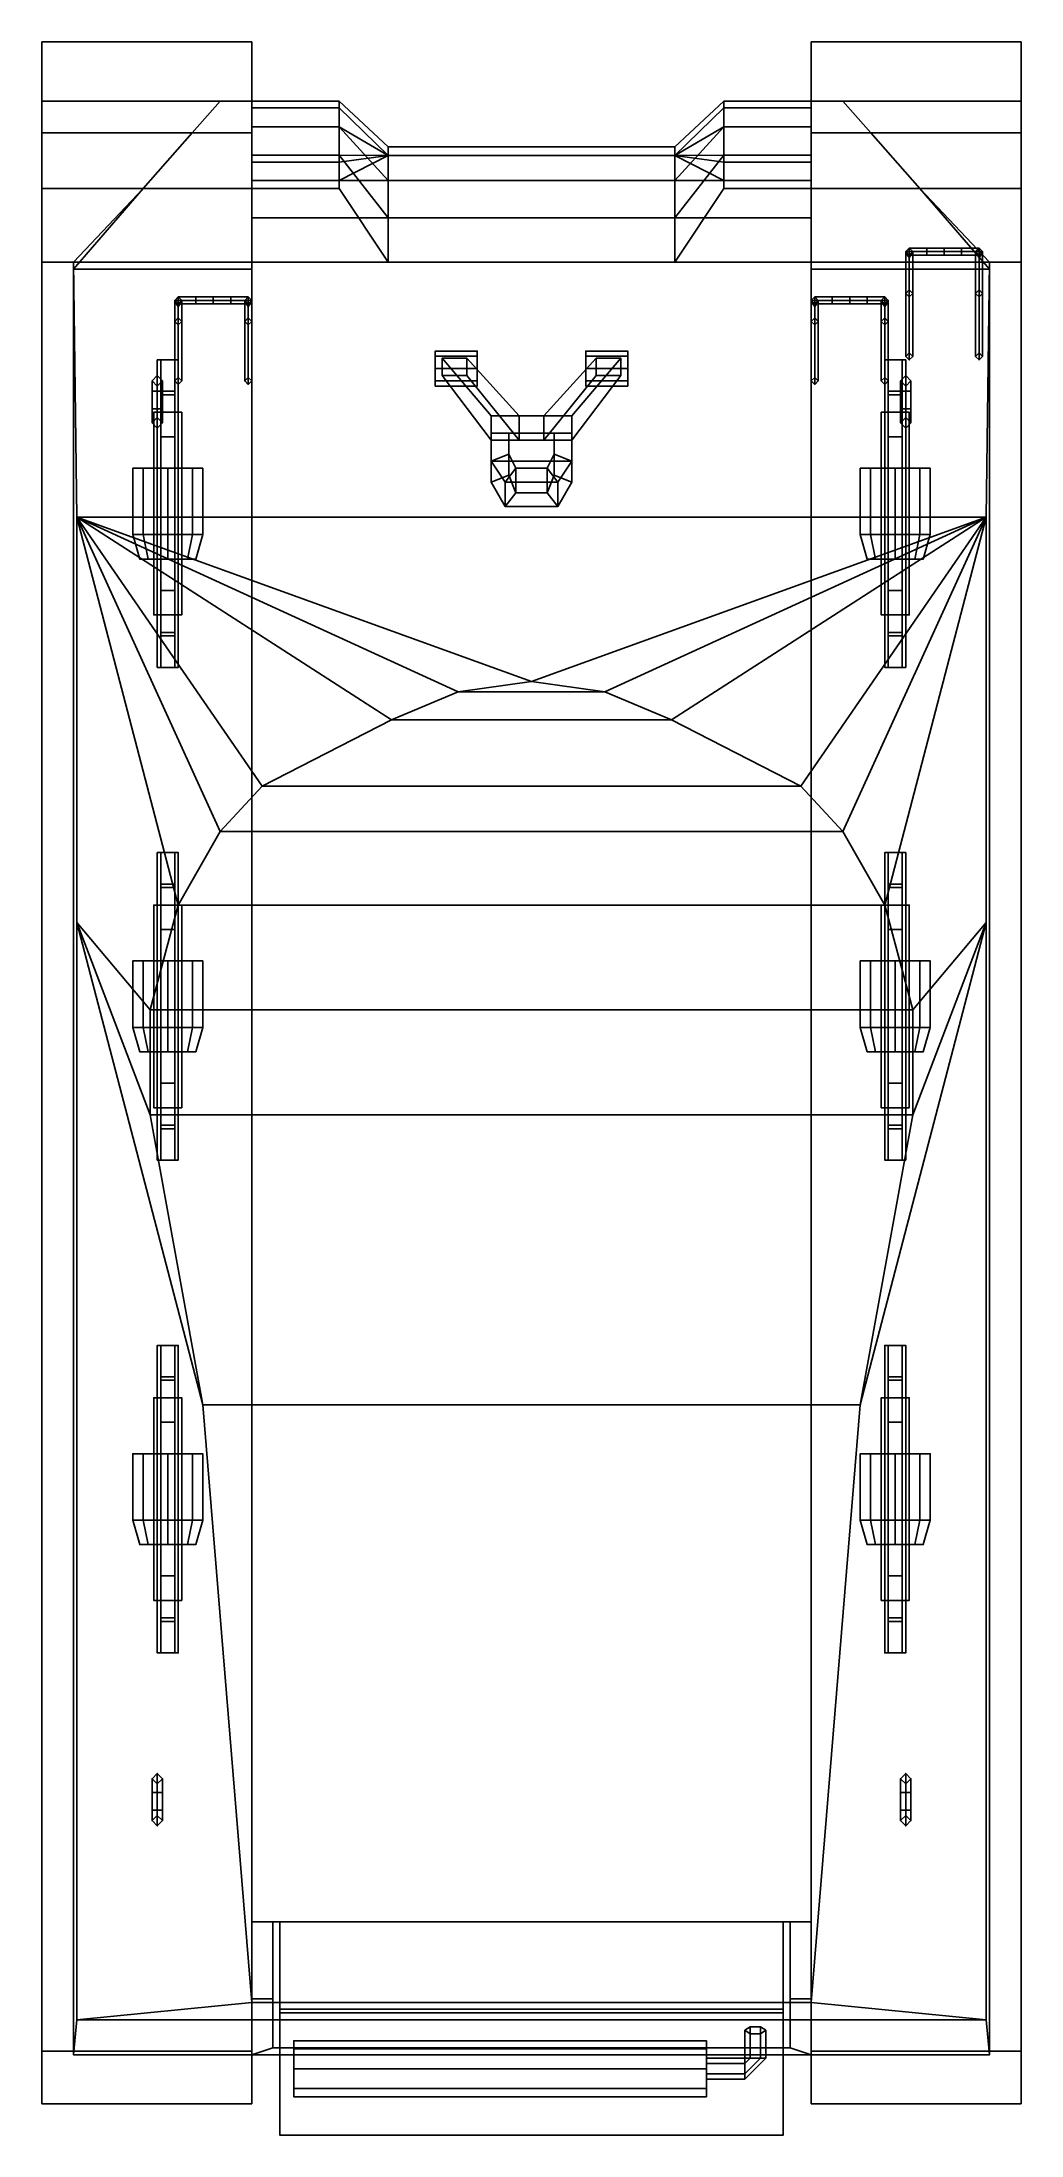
# Model space of a CAD drawing. Extents: x -1.4 to 1.4, y -3.08 to 2.91.
import ezdxf

# ---------------------------------------------------------------- set-up
doc = ezdxf.new("R2010")
doc.units = 0
doc.layers.get('0').update_dxf_attribs({"linetype": 'CONTINUOUS'})
doc.layers.add('BOGIE', color=5, linetype='CONTINUOUS')
doc.layers.add('MUDGUARD', color=6, linetype='CONTINUOUS')

msp = doc.modelspace()

# ---------------------------------------------------------------- linework, layer by layer
for points in [[(-0.89, 2.74, 0.99), (-0.97, 2.65, 1.05), (-0.97, 2.65, 1.08), (-0.89, 2.74, 1.02)], [(-0.8, 2.74, 0.99), (-0.8, 2.65, 1.05), (-0.97, 2.65, 1.05), (-0.89, 2.74, 0.99)], [(-0.89, 2.74, 1.02), (-0.97, 2.65, 1.08), (-0.8, 2.65, 1.08), (-0.8, 2.74, 1.02)], [(-0.8, 2.74, 1.02), (-0.8, 2.74, 0.99), (-0.89, 2.74, 0.99), (-0.89, 2.74, 1.02)], [(-0.55, 2.721, 0.7857), (-0.55, 2.74, 0.69), (-0.8, 2.74, 0.69), (-0.8, 2.721, 0.7857)], [(-0.55, 2.74, 0.69), (-0.55, 2.721, 0.5943), (-0.8, 2.721, 0.5943), (-0.8, 2.74, 0.69)], [(-0.8, 2.6668, 0.8668), (-0.8, 2.721, 0.7857), (-0.8, 2.74, 0.69), (-0.8, 2.721, 0.5943)], [(-0.8, 2.65, 1.08), (-0.8, 2.65, 1.05), (-0.8, 2.74, 0.99), (-0.8, 2.74, 1.02)], [(-0.8, 2.5657, 0.9249), (-0.8, 2.5133, 1.0033), (-0.8, 2.65, 1.05), (-0.8, 2.74, 0.99)], [(-0.8, 2.74, 0.99), (-0.8, 2.65, 1.05), (-0.8, 2.5133, 1.0033), (-0.8, 2.5657, 0.9249)], [(-0.55, 2.6668, 0.8668), (-0.55, 2.721, 0.7857), (-0.8, 2.721, 0.7857), (-0.8, 2.6668, 0.8668)], [(-0.55, 2.721, 0.5943), (-0.55, 2.6668, 0.5132), (-0.8, 2.6668, 0.5132), (-0.8, 2.721, 0.5943)], [(-0.8, 2.5857, 0.921), (-0.8, 2.6668, 0.8668), (-0.8, 2.721, 0.5943), (-0.8, 2.6668, 0.5132)], [(-0.41, 2.61, 0.77), (-0.41, 2.5849, 0.6437), (-0.55, 2.721, 0.5943), (-0.55, 2.74, 0.69)], [(-0.41, 2.5849, 0.8963), (-0.41, 2.61, 0.77), (-0.55, 2.74, 0.69), (-0.55, 2.721, 0.7857)], [(-0.41, 2.5849, 0.6437), (-0.41, 2.5133, 0.5367), (-0.55, 2.6668, 0.5132), (-0.55, 2.721, 0.5943)], [(-0.41, 2.5849, 0.8963), (-0.41, 2.5849, 0.8963), (-0.55, 2.721, 0.7857), (-0.55, 2.6668, 0.8668)], [(0.55, 2.74, 0.69), (0.55, 2.721, 0.5943), (0.41, 2.5849, 0.6437), (0.41, 2.61, 0.77)], [(0.55, 2.721, 0.7857), (0.55, 2.74, 0.69), (0.41, 2.61, 0.77), (0.41, 2.5849, 0.8963)], [(0.55, 2.721, 0.5943), (0.55, 2.6668, 0.5132), (0.41, 2.5133, 0.5367), (0.41, 2.5849, 0.6437)], [(0.55, 2.6668, 0.8668), (0.55, 2.721, 0.7857), (0.41, 2.5849, 0.8963)], [(0.8, 2.74, 0.69), (0.8, 2.721, 0.5943), (0.55, 2.721, 0.5943), (0.55, 2.74, 0.69)], [(0.8, 2.721, 0.7857), (0.8, 2.74, 0.69), (0.55, 2.74, 0.69), (0.55, 2.721, 0.7857)], [(0.8, 2.6668, 0.8668), (0.8, 2.721, 0.7857), (0.55, 2.721, 0.7857), (0.55, 2.6668, 0.8668)], [(0.8, 2.721, 0.5943), (0.8, 2.6668, 0.5132), (0.55, 2.6668, 0.5132), (0.55, 2.721, 0.5943)], [(0.8, 2.721, 0.5943), (0.8, 2.74, 0.69), (0.8, 2.721, 0.7857), (0.8, 2.6668, 0.8668)], [(0.8, 2.74, 1.02), (0.8, 2.65, 1.08), (0.97, 2.65, 1.08), (0.89, 2.74, 1.02)], [(0.89, 2.74, 1.02), (0.89, 2.74, 0.99), (0.8, 2.74, 0.99), (0.8, 2.74, 1.02)], [(0.8, 2.74, 0.99), (0.8, 2.65, 1.05), (0.8, 2.65, 1.08), (0.8, 2.74, 1.02)], [(0.89, 2.74, 0.99), (0.97, 2.65, 1.05), (0.8, 2.65, 1.05), (0.8, 2.74, 0.99)], [(0.8, 2.74, 0.99), (0.8, 2.65, 1.05), (0.8, 2.5133, 1.0033), (0.8, 2.5657, 0.9249)], [(0.8, 2.5657, 0.9249), (0.8, 2.5133, 1.0033), (0.8, 2.65, 1.05), (0.8, 2.74, 0.99)], [(0.8, 2.6668, 0.5132), (0.8, 2.721, 0.5943), (0.8, 2.6668, 0.8668), (0.8, 2.5857, 0.921)], [(0.97, 2.65, 1.08), (0.97, 2.65, 1.05), (0.89, 2.74, 0.99), (0.89, 2.74, 1.02)], [(-0.8, 2.49, 1.13), (-0.8, 2.65, 1.08), (-0.97, 2.65, 1.08), (-1.11, 2.49, 1.13)], [(-1.11, 2.49, 1.11), (-0.97, 2.65, 1.05), (-0.8, 2.65, 1.05), (-0.8, 2.49, 1.11)], [(-0.97, 2.65, 1.08), (-0.97, 2.65, 1.05), (-1.11, 2.49, 1.11), (-1.11, 2.49, 1.13)], [(-0.55, 2.5857, 0.921), (-0.55, 2.6668, 0.8668), (-0.8, 2.6668, 0.8668), (-0.8, 2.5857, 0.921)], [(-0.55, 2.6668, 0.5132), (-0.55, 2.5857, 0.459), (-0.8, 2.5857, 0.459), (-0.8, 2.6668, 0.5132)], [(-0.8, 2.5657, 0.9249), (-0.8, 2.5857, 0.921), (-0.8, 2.6668, 0.5132), (-0.8, 2.5857, 0.459)], [(-0.8, 2.49, 1.11), (-0.8, 2.65, 1.05), (-0.8, 2.65, 1.08), (-0.8, 2.49, 1.13)], [(-0.8, 2.65, 1.05), (-0.8, 2.49, 1.11), (-0.8, 2.4063, 1.0749), (-0.8, 2.5133, 1.0033)], [(-0.8, 2.5133, 1.0033), (-0.8, 2.4063, 1.0749), (-0.8, 2.49, 1.11), (-0.8, 2.65, 1.05)], [(-0.41, 2.5133, 0.5367), (-0.41, 2.4063, 0.4651), (-0.55, 2.5857, 0.459), (-0.55, 2.6668, 0.5132)], [(-0.41, 2.5849, 0.8963), (-0.41, 2.5849, 0.8963), (-0.55, 2.6668, 0.8668), (-0.55, 2.5857, 0.921)], [(0.55, 2.6668, 0.5132), (0.55, 2.5857, 0.459), (0.41, 2.4063, 0.4651), (0.41, 2.5133, 0.5367)], [(0.55, 2.5857, 0.921), (0.55, 2.6668, 0.8668), (0.41, 2.5849, 0.8963)], [(0.8, 2.6668, 0.5132), (0.8, 2.5857, 0.459), (0.55, 2.5857, 0.459), (0.55, 2.6668, 0.5132)], [(0.8, 2.5857, 0.921), (0.8, 2.6668, 0.8668), (0.55, 2.6668, 0.8668), (0.55, 2.5857, 0.921)], [(0.8, 2.5857, 0.459), (0.8, 2.6668, 0.5132), (0.8, 2.5857, 0.921), (0.8, 2.5657, 0.9249)], [(1.11, 2.49, 1.13), (0.97, 2.65, 1.08), (0.8, 2.65, 1.08), (0.8, 2.49, 1.13)], [(0.8, 2.65, 1.08), (0.8, 2.65, 1.05), (0.8, 2.49, 1.11), (0.8, 2.49, 1.13)], [(0.8, 2.49, 1.11), (0.8, 2.65, 1.05), (0.97, 2.65, 1.05), (1.11, 2.49, 1.11)], [(0.8, 2.5133, 1.0033), (0.8, 2.4063, 1.0749), (0.8, 2.49, 1.11), (0.8, 2.65, 1.05)], [(0.8, 2.65, 1.05), (0.8, 2.49, 1.11), (0.8, 2.4063, 1.0749), (0.8, 2.5133, 1.0033)], [(1.11, 2.49, 1.11), (0.97, 2.65, 1.05), (0.97, 2.65, 1.08), (1.11, 2.49, 1.13)], [(-0.55, 2.5657, 0.9249), (-0.55, 2.5857, 0.921), (-0.8, 2.5857, 0.921), (-0.8, 2.5657, 0.9249)], [(-0.55, 2.5857, 0.459), (-0.55, 2.49, 0.44), (-0.8, 2.49, 0.44), (-0.8, 2.5857, 0.459)], [(-0.8, 2.4063, 1.0749), (-0.8, 2.5133, 1.0033), (-0.8, 2.5857, 0.459), (-0.8, 2.49, 0.44)], [(-0.8, 2.5133, 1.0033), (-0.8, 2.5657, 0.9249), (-0.8, 2.5857, 0.459)], [(-0.41, 2.4063, 0.4651), (-0.41, 2.28, 0.44), (-0.55, 2.49, 0.44), (-0.55, 2.5857, 0.459)], [(-0.41, 2.5849, 0.8963), (-0.41, 2.5849, 0.8963), (-0.55, 2.5857, 0.921), (-0.55, 2.5657, 0.9249)], [(0.55, 2.5133, 1.0033), (0.41, 2.5849, 0.8963), (-0.41, 2.5849, 0.8963), (-0.55, 2.5133, 1.0033)], [(-0.41, 2.5849, 0.8963), (-0.41, 2.5849, 0.8963), (-0.55, 2.5657, 0.9249), (-0.55, 2.5133, 1.0033)], [(0.41, 2.5849, 0.8963), (0.41, 2.61, 0.77), (-0.41, 2.61, 0.77), (-0.41, 2.5849, 0.8963)], [(0.41, 2.61, 0.77), (0.41, 2.5849, 0.6437), (-0.41, 2.5849, 0.6437), (-0.41, 2.61, 0.77)], [(0.41, 2.5849, 0.6437), (0.41, 2.5133, 0.5367), (-0.41, 2.5133, 0.5367), (-0.41, 2.5849, 0.6437)], [(0.55, 2.5857, 0.459), (0.55, 2.49, 0.44), (0.41, 2.28, 0.44), (0.41, 2.4063, 0.4651)], [(0.55, 2.5657, 0.9249), (0.55, 2.5857, 0.921), (0.41, 2.5849, 0.8963)], [(0.55, 2.5133, 1.0033), (0.55, 2.5657, 0.9249), (0.41, 2.5849, 0.8963)], [(0.8, 2.5857, 0.459), (0.8, 2.49, 0.44), (0.55, 2.49, 0.44), (0.55, 2.5857, 0.459)], [(0.8, 2.5657, 0.9249), (0.8, 2.5857, 0.921), (0.55, 2.5857, 0.921), (0.55, 2.5657, 0.9249)], [(0.8, 2.49, 0.44), (0.8, 2.5857, 0.459), (0.8, 2.5133, 1.0033), (0.8, 2.4063, 1.0749)], [(0.8, 2.5857, 0.459), (0.8, 2.5857, 0.459), (0.8, 2.5657, 0.9249), (0.8, 2.5133, 1.0033)], [(-0.55, 2.5133, 1.0033), (-0.55, 2.5657, 0.9249), (-0.8, 2.5657, 0.9249), (-0.8, 2.5133, 1.0033)], [(0.8, 2.5133, 1.0033), (0.8, 2.5657, 0.9249), (0.55, 2.5657, 0.9249), (0.55, 2.5133, 1.0033)], [(-1.11, 2.49, 1.13), (-1.31, 2.26, 1.13), (-0.8, 2.26, 1.13), (-0.8, 2.49, 1.13)], [(-1.11, 2.49, 1.11), (-1.31, 2.28, 1.11), (-1.31, 2.26, 1.13), (-1.11, 2.49, 1.13)], [(-0.8, 2.49, 1.11), (-0.8, 2.28, 1.11), (-1.31, 2.28, 1.11), (-1.11, 2.49, 1.11)], [(0.8, 2.4063, 1.0749), (0.8, 2.5133, 1.0033), (-0.8, 2.5133, 1.0033), (-0.8, 2.4063, 1.0749)], [(-0.55, 2.49, 0.44), (-0.41, 2.28, 0.44), (-0.8, 2.28, 0.44), (-0.8, 2.49, 0.44)], [(-0.8, 2.28, 1.11), (-0.8, 2.4063, 1.0749), (-0.8, 2.49, 0.44), (-0.8, 2.28, 0.44)], [(-0.8, 2.26, 1.13), (-0.8, 2.28, 1.11), (-0.8, 2.49, 1.11), (-0.8, 2.49, 1.13)], [(-0.8, 2.4063, 1.0749), (-0.8, 2.28, 1.11), (-0.8, 2.28, 1.11), (-0.8, 2.49, 1.11)], [(-0.8, 2.49, 1.11), (-0.8, 2.28, 1.11), (-0.8, 2.28, 1.11), (-0.8, 2.4063, 1.0749)], [(0.41, 2.5133, 0.5367), (0.41, 2.4063, 0.4651), (-0.41, 2.4063, 0.4651), (-0.41, 2.5133, 0.5367)], [(0.8, 2.49, 0.44), (0.8, 2.28, 0.44), (0.41, 2.28, 0.44), (0.55, 2.49, 0.44)], [(0.8, 2.28, 0.44), (0.8, 2.49, 0.44), (0.8, 2.4063, 1.0749), (0.8, 2.28, 1.11)], [(0.8, 2.49, 1.11), (0.8, 2.28, 1.11), (0.8, 2.26, 1.13), (0.8, 2.49, 1.13)], [(0.8, 2.49, 1.13), (0.8, 2.26, 1.13), (1.31, 2.26, 1.13), (1.11, 2.49, 1.13)], [(1.11, 2.49, 1.11), (1.31, 2.28, 1.11), (0.8, 2.28, 1.11), (0.8, 2.49, 1.11)], [(0.8, 2.49, 1.11), (0.8, 2.28, 1.11), (0.8, 2.28, 1.11), (0.8, 2.4063, 1.0749)], [(0.8, 2.4063, 1.0749), (0.8, 2.28, 1.11), (0.8, 2.28, 1.11), (0.8, 2.49, 1.11)], [(1.31, 2.26, 1.13), (1.31, 2.28, 1.11), (1.11, 2.49, 1.11), (1.11, 2.49, 1.13)], [(0.8, 2.28, 1.11), (0.8, 2.4063, 1.0749), (-0.8, 2.4063, 1.0749), (-0.8, 2.28, 1.11)], [(0.41, 2.4063, 0.4651), (0.41, 2.28, 0.44), (-0.41, 2.28, 0.44), (-0.41, 2.4063, 0.4651)], [(-1.31, 2.28, 1.11), (-1.31, -2.85, 1.11), (-1.3, -2.75, 1.39), (-1.3, 1.55, 1.78)], [(1.31, 2.28, 1.11), (-1.31, 2.28, 1.11), (-1.3, 1.55, 1.78), (1.3, 1.55, 1.78)], [(-0.8, 2.28, 1.11), (-0.8, -2.85, 1.11), (-1.31, -2.85, 1.11), (-1.31, 2.28, 1.11)], [(-0.8, 2.28, 0.44), (-0.8, -2.47, 0.44), (-0.8, -2.47, 1.11), (-0.8, 2.28, 1.11)], [(0.8, 2.28, 0.44), (0.8, -2.47, 0.44), (-0.8, -2.47, 0.44), (-0.8, 2.28, 0.44)], [(0.8, -2.47, 1.11), (0.8, -2.47, 0.44), (0.8, 2.28, 0.44), (0.8, 2.28, 1.11)], [(1.31, 2.28, 1.11), (1.31, -2.85, 1.11), (0.8, -2.85, 1.11), (0.8, 2.28, 1.11)], [(1.08, 2.2, 1.18), (1.07, 2.19, 1.19), (1.07, 2.31, 1.36), (1.08, 2.32, 1.36)], [(1.08, 2.32, 1.36), (1.07, 2.31, 1.36), (1.13, 2.31, 1.42), (1.13, 2.32, 1.41)], [(1.07, 2.19, 1.19), (1.08, 2.18, 1.2), (1.08, 2.3, 1.36), (1.07, 2.31, 1.36)], [(1.07, 2.31, 1.36), (1.08, 2.3, 1.36), (1.13, 2.3, 1.41), (1.13, 2.31, 1.42)], [(1.08, 2.02, 1.34), (1.07, 2.01, 1.35), (1.07, 2.3065, 1.35), (1.08, 2.2925, 1.34)], [(1.07, 2.01, 1.35), (1.08, 2, 1.36), (1.08, 2.3, 1.36), (1.07, 2.3065, 1.35)], [(1.09, 2.19, 1.19), (1.08, 2.2, 1.18), (1.08, 2.32, 1.36), (1.09, 2.31, 1.36)], [(1.09, 2.31, 1.36), (1.08, 2.32, 1.36), (1.13, 2.32, 1.41), (1.13, 2.31, 1.4)], [(1.08, 2.18, 1.2), (1.09, 2.19, 1.19), (1.09, 2.31, 1.36), (1.08, 2.3, 1.36)], [(1.08, 2.3, 1.36), (1.09, 2.31, 1.36), (1.13, 2.31, 1.4), (1.13, 2.3, 1.41)], [(1.09, 2.01, 1.35), (1.08, 2.02, 1.34), (1.08, 2.2925, 1.34), (1.09, 2.3065, 1.35)], [(1.08, 2, 1.36), (1.09, 2.01, 1.35), (1.09, 2.3065, 1.35), (1.08, 2.3, 1.36)], [(1.13, 2.31, 1.4), (1.13, 2.32, 1.41), (1.18, 2.32, 1.43), (1.18, 2.31, 1.42)], [(1.13, 2.32, 1.41), (1.13, 2.31, 1.42), (1.18, 2.31, 1.44), (1.18, 2.32, 1.43)], [(1.13, 2.3, 1.41), (1.13, 2.31, 1.4), (1.18, 2.31, 1.42), (1.18, 2.3, 1.43)], [(1.13, 2.31, 1.42), (1.13, 2.3, 1.41), (1.18, 2.3, 1.43), (1.18, 2.31, 1.44)], [(1.23, 2.32, 1.41), (1.23, 2.31, 1.4), (1.18, 2.31, 1.42), (1.18, 2.32, 1.43)], [(1.23, 2.31, 1.42), (1.23, 2.32, 1.41), (1.18, 2.32, 1.43), (1.18, 2.31, 1.44)], [(1.23, 2.31, 1.4), (1.23, 2.3, 1.41), (1.18, 2.3, 1.43), (1.18, 2.31, 1.42)], [(1.23, 2.3, 1.41), (1.23, 2.31, 1.42), (1.18, 2.31, 1.44), (1.18, 2.3, 1.43)], [(1.28, 2.32, 1.36), (1.27, 2.31, 1.36), (1.23, 2.31, 1.4), (1.23, 2.32, 1.41)], [(1.29, 2.31, 1.36), (1.28, 2.32, 1.36), (1.23, 2.32, 1.41), (1.23, 2.31, 1.42)], [(1.27, 2.31, 1.36), (1.28, 2.3, 1.36), (1.23, 2.3, 1.41), (1.23, 2.31, 1.4)], [(1.28, 2.3, 1.36), (1.29, 2.31, 1.36), (1.23, 2.31, 1.42), (1.23, 2.3, 1.41)], [(1.28, 2.2, 1.18), (1.27, 2.19, 1.19), (1.27, 2.31, 1.36), (1.28, 2.32, 1.36)], [(1.27, 2.19, 1.19), (1.28, 2.18, 1.2), (1.28, 2.3, 1.36), (1.27, 2.31, 1.36)], [(1.27, 2.01, 1.35), (1.28, 2, 1.36), (1.28, 2.3, 1.36), (1.27, 2.3065, 1.35)], [(1.28, 2.02, 1.34), (1.27, 2.01, 1.35), (1.27, 2.3065, 1.35), (1.28, 2.2925, 1.34)], [(1.29, 2.19, 1.19), (1.28, 2.2, 1.18), (1.28, 2.32, 1.36), (1.29, 2.31, 1.36)], [(1.28, 2.18, 1.2), (1.29, 2.19, 1.19), (1.29, 2.31, 1.36), (1.28, 2.3, 1.36)], [(1.28, 2, 1.36), (1.29, 2.01, 1.35), (1.29, 2.3065, 1.35), (1.28, 2.3, 1.36)], [(1.29, 2.01, 1.35), (1.28, 2.02, 1.34), (1.28, 2.2925, 1.34), (1.29, 2.3065, 1.35)], [(1.3, -2.75, 1.39), (1.31, -2.85, 1.11), (1.31, 2.28, 1.11), (1.3, 1.55, 1.78)], [(-1.01, 2.12, 1.25), (-1.02, 2.11, 1.26), (-1.02, 2.17, 1.43), (-1.01, 2.18, 1.43)], [(-1.01, 2.18, 1.43), (-1.02, 2.17, 1.43), (-0.96, 2.17, 1.55), (-0.96, 2.18, 1.54)], [(-1.02, 2.11, 1.26), (-1.01, 2.1, 1.27), (-1.01, 2.16, 1.43), (-1.02, 2.17, 1.43)], [(-1.02, 2.17, 1.43), (-1.01, 2.16, 1.43), (-0.96, 2.16, 1.54), (-0.96, 2.17, 1.55)], [(-1.01, 1.95, 1.41), (-1.02, 1.94, 1.42), (-1.02, 2.1665, 1.42), (-1.01, 2.1525, 1.41)], [(-1.02, 1.94, 1.42), (-1.01, 1.93, 1.43), (-1.01, 2.16, 1.43), (-1.02, 2.1665, 1.42)], [(-1, 2.11, 1.26), (-1.01, 2.12, 1.25), (-1.01, 2.18, 1.43), (-1, 2.17, 1.43)], [(-1, 2.17, 1.43), (-1.01, 2.18, 1.43), (-0.96, 2.18, 1.54), (-0.96, 2.17, 1.53)], [(-1.01, 2.1, 1.27), (-1, 2.11, 1.26), (-1, 2.17, 1.43), (-1.01, 2.16, 1.43)], [(-1.01, 2.16, 1.43), (-1, 2.17, 1.43), (-0.96, 2.17, 1.53), (-0.96, 2.16, 1.54)], [(-1, 1.94, 1.42), (-1.01, 1.95, 1.41), (-1.01, 2.1525, 1.41), (-1, 2.1665, 1.42)], [(-1.01, 1.93, 1.43), (-1, 1.94, 1.42), (-1, 2.1665, 1.42), (-1.01, 2.16, 1.43)], [(-0.96, 2.17, 1.53), (-0.96, 2.18, 1.54), (-0.91, 2.18, 1.56), (-0.91, 2.17, 1.55)], [(-0.96, 2.18, 1.54), (-0.96, 2.17, 1.55), (-0.91, 2.17, 1.57), (-0.91, 2.18, 1.56)], [(-0.96, 2.16, 1.54), (-0.96, 2.17, 1.53), (-0.91, 2.17, 1.55), (-0.91, 2.16, 1.56)], [(-0.96, 2.17, 1.55), (-0.96, 2.16, 1.54), (-0.91, 2.16, 1.56), (-0.91, 2.17, 1.57)], [(-0.86, 2.18, 1.54), (-0.86, 2.17, 1.53), (-0.91, 2.17, 1.55), (-0.91, 2.18, 1.56)], [(-0.86, 2.17, 1.55), (-0.86, 2.18, 1.54), (-0.91, 2.18, 1.56), (-0.91, 2.17, 1.57)], [(-0.86, 2.17, 1.53), (-0.86, 2.16, 1.54), (-0.91, 2.16, 1.56), (-0.91, 2.17, 1.55)], [(-0.86, 2.16, 1.54), (-0.86, 2.17, 1.55), (-0.91, 2.17, 1.57), (-0.91, 2.16, 1.56)], [(-0.81, 2.18, 1.43), (-0.82, 2.17, 1.43), (-0.86, 2.17, 1.53), (-0.86, 2.18, 1.54)], [(-0.8, 2.17, 1.43), (-0.81, 2.18, 1.43), (-0.86, 2.18, 1.54), (-0.86, 2.17, 1.55)], [(-0.82, 2.17, 1.43), (-0.81, 2.16, 1.43), (-0.86, 2.16, 1.54), (-0.86, 2.17, 1.53)], [(-0.81, 2.16, 1.43), (-0.8, 2.17, 1.43), (-0.86, 2.17, 1.55), (-0.86, 2.16, 1.54)], [(-0.81, 2.12, 1.25), (-0.82, 2.11, 1.26), (-0.82, 2.17, 1.43), (-0.81, 2.18, 1.43)], [(-0.82, 2.11, 1.26), (-0.81, 2.1, 1.27), (-0.81, 2.16, 1.43), (-0.82, 2.17, 1.43)], [(-0.81, 1.95, 1.41), (-0.82, 1.94, 1.42), (-0.82, 2.1665, 1.42), (-0.81, 2.1525, 1.41)], [(-0.82, 1.94, 1.42), (-0.81, 1.93, 1.43), (-0.81, 2.16, 1.43), (-0.82, 2.1665, 1.42)], [(-0.8, 2.11, 1.26), (-0.81, 2.12, 1.25), (-0.81, 2.18, 1.43), (-0.8, 2.17, 1.43)], [(-0.81, 2.1, 1.27), (-0.8, 2.11, 1.26), (-0.8, 2.17, 1.43), (-0.81, 2.16, 1.43)], [(-0.8, 1.94, 1.42), (-0.81, 1.95, 1.41), (-0.81, 2.1525, 1.41), (-0.8, 2.1665, 1.42)], [(-0.81, 1.93, 1.43), (-0.8, 1.94, 1.42), (-0.8, 2.1665, 1.42), (-0.81, 2.16, 1.43)], [(0.81, 2.12, 1.25), (0.8, 2.11, 1.26), (0.8, 2.17, 1.43), (0.81, 2.18, 1.43)], [(0.81, 2.18, 1.43), (0.8, 2.17, 1.43), (0.86, 2.17, 1.55), (0.86, 2.18, 1.54)], [(0.8, 2.11, 1.26), (0.81, 2.1, 1.27), (0.81, 2.16, 1.43), (0.8, 2.17, 1.43)], [(0.8, 2.17, 1.43), (0.81, 2.16, 1.43), (0.86, 2.16, 1.54), (0.86, 2.17, 1.55)], [(0.8, 1.94, 1.42), (0.81, 1.93, 1.43), (0.81, 2.16, 1.43), (0.8, 2.1665, 1.42)], [(0.81, 1.95, 1.41), (0.8, 1.94, 1.42), (0.8, 2.1665, 1.42), (0.81, 2.1525, 1.41)], [(0.82, 2.11, 1.26), (0.81, 2.12, 1.25), (0.81, 2.18, 1.43), (0.82, 2.17, 1.43)], [(0.82, 2.17, 1.43), (0.81, 2.18, 1.43), (0.86, 2.18, 1.54), (0.86, 2.17, 1.53)], [(0.81, 2.1, 1.27), (0.82, 2.11, 1.26), (0.82, 2.17, 1.43), (0.81, 2.16, 1.43)], [(0.81, 2.16, 1.43), (0.82, 2.17, 1.43), (0.86, 2.17, 1.53), (0.86, 2.16, 1.54)], [(0.81, 1.93, 1.43), (0.82, 1.94, 1.42), (0.82, 2.1665, 1.42), (0.81, 2.16, 1.43)], [(0.82, 1.94, 1.42), (0.81, 1.95, 1.41), (0.81, 2.1525, 1.41), (0.82, 2.1665, 1.42)], [(0.86, 2.18, 1.54), (0.86, 2.17, 1.55), (0.91, 2.17, 1.57), (0.91, 2.18, 1.56)], [(0.86, 2.17, 1.53), (0.86, 2.18, 1.54), (0.91, 2.18, 1.56), (0.91, 2.17, 1.55)], [(0.86, 2.17, 1.55), (0.86, 2.16, 1.54), (0.91, 2.16, 1.56), (0.91, 2.17, 1.57)], [(0.86, 2.16, 1.54), (0.86, 2.17, 1.53), (0.91, 2.17, 1.55), (0.91, 2.16, 1.56)], [(0.96, 2.17, 1.55), (0.96, 2.18, 1.54), (0.91, 2.18, 1.56), (0.91, 2.17, 1.57)], [(0.96, 2.18, 1.54), (0.96, 2.17, 1.53), (0.91, 2.17, 1.55), (0.91, 2.18, 1.56)], [(0.96, 2.16, 1.54), (0.96, 2.17, 1.55), (0.91, 2.17, 1.57), (0.91, 2.16, 1.56)], [(0.96, 2.17, 1.53), (0.96, 2.16, 1.54), (0.91, 2.16, 1.56), (0.91, 2.17, 1.55)], [(1.02, 2.17, 1.43), (1.01, 2.18, 1.43), (0.96, 2.18, 1.54), (0.96, 2.17, 1.55)], [(1.01, 2.18, 1.43), (1, 2.17, 1.43), (0.96, 2.17, 1.53), (0.96, 2.18, 1.54)], [(1.01, 2.16, 1.43), (1.02, 2.17, 1.43), (0.96, 2.17, 1.55), (0.96, 2.16, 1.54)], [(1, 2.17, 1.43), (1.01, 2.16, 1.43), (0.96, 2.16, 1.54), (0.96, 2.17, 1.53)], [(1.01, 2.12, 1.25), (1, 2.11, 1.26), (1, 2.17, 1.43), (1.01, 2.18, 1.43)], [(1, 2.11, 1.26), (1.01, 2.1, 1.27), (1.01, 2.16, 1.43), (1, 2.17, 1.43)], [(1.01, 1.95, 1.41), (1, 1.94, 1.42), (1, 2.1665, 1.42), (1.01, 2.1525, 1.41)], [(1, 1.94, 1.42), (1.01, 1.93, 1.43), (1.01, 2.16, 1.43), (1, 2.1665, 1.42)], [(1.02, 2.11, 1.26), (1.01, 2.12, 1.25), (1.01, 2.18, 1.43), (1.02, 2.17, 1.43)], [(1.01, 2.1, 1.27), (1.02, 2.11, 1.26), (1.02, 2.17, 1.43), (1.01, 2.16, 1.43)], [(1.02, 1.94, 1.42), (1.01, 1.95, 1.41), (1.01, 2.1525, 1.41), (1.02, 2.1665, 1.42)], [(1.01, 1.93, 1.43), (1.02, 1.94, 1.42), (1.02, 2.1665, 1.42), (1.01, 2.16, 1.43)], [(-0.275, 2.0104, 1.3546), (-0.275, 1.925, 1.39), (-0.275, 1.9396, 1.4254), (-0.275, 2.025, 1.39)], [(-0.275, 2.0104, 1.3546), (-0.275, 2.025, 1.39), (-0.155, 2.025, 1.39), (-0.155, 2.0104, 1.3546)], [(-0.275, 2.025, 1.39), (-0.275, 1.9396, 1.4254), (-0.275, 1.975, 1.44), (-0.275, 2.0104, 1.4254)], [(-0.275, 2.025, 1.39), (-0.275, 2.0104, 1.4254), (-0.155, 2.0104, 1.4254), (-0.155, 2.025, 1.39)], [(-0.275, 2.0104, 1.4254), (-0.275, 1.975, 1.44), (-0.155, 1.975, 1.44), (-0.155, 2.0104, 1.4254)], [(-0.035, 1.84, 1.6), (-0.185, 2.005, 1.43), (-0.255, 2.005, 1.43), (-0.115, 1.84, 1.6)], [(-0.115, 1.84, 1.6), (-0.255, 2.005, 1.43), (-0.255, 1.955, 1.43), (-0.115, 1.77, 1.6)], [(-0.035, 1.77, 1.6), (-0.185, 1.955, 1.43), (-0.185, 2.005, 1.43), (-0.035, 1.84, 1.6)], [(-0.155, 2.025, 1.39), (-0.155, 1.9396, 1.4254), (-0.155, 1.925, 1.39), (-0.155, 2.0104, 1.3546)], [(-0.155, 2.0104, 1.4254), (-0.155, 1.975, 1.44), (-0.155, 1.9396, 1.4254), (-0.155, 2.025, 1.39)], [(0.035, 1.84, 1.6), (0.185, 2.005, 1.43), (0.185, 1.955, 1.43), (0.035, 1.77, 1.6)], [(0.255, 2.005, 1.43), (0.185, 2.005, 1.43), (0.035, 1.84, 1.6), (0.115, 1.84, 1.6)], [(0.115, 1.77, 1.6), (0.255, 1.955, 1.43), (0.255, 2.005, 1.43), (0.115, 1.84, 1.6)], [(0.155, 2.025, 1.39), (0.155, 2.0104, 1.4254), (0.275, 2.0104, 1.4254), (0.275, 2.025, 1.39)], [(0.155, 2.0104, 1.3546), (0.155, 2.025, 1.39), (0.275, 2.025, 1.39), (0.275, 2.0104, 1.3546)], [(0.155, 2.025, 1.39), (0.155, 1.9396, 1.4254), (0.155, 1.975, 1.44), (0.155, 2.0104, 1.4254)], [(0.155, 2.0104, 1.3546), (0.155, 1.925, 1.39), (0.155, 1.9396, 1.4254), (0.155, 2.025, 1.39)], [(0.155, 2.0104, 1.4254), (0.155, 1.975, 1.44), (0.275, 1.975, 1.44), (0.275, 2.0104, 1.4254)], [(0.275, 2.0104, 1.4254), (0.275, 1.975, 1.44), (0.275, 1.9396, 1.4254), (0.275, 2.025, 1.39)], [(0.275, 2.025, 1.39), (0.275, 1.9396, 1.4254), (0.275, 1.925, 1.39), (0.275, 2.0104, 1.3546)], [(-1.085, 1.91, 1.61), (-1.07, 1.91, 1.625), (-1.07, 1.955, 1.57), (-1.085, 1.94, 1.57)], [(-1.07, 1.955, 1.4), (-1.085, 1.94, 1.42), (-1.085, 1.94, 1.57), (-1.07, 1.955, 1.57)], [(-1.07, 1.91, 1.595), (-1.085, 1.91, 1.61), (-1.085, 1.94, 1.57), (-1.07, 1.925, 1.57)], [(-1.085, 1.94, 1.42), (-1.07, 1.925, 1.43), (-1.07, 1.925, 1.57), (-1.085, 1.94, 1.57)], [(-1.07, 1.91, 1.625), (-1.055, 1.91, 1.61), (-1.055, 1.94, 1.57), (-1.07, 1.955, 1.57)], [(-1.055, 1.94, 1.42), (-1.07, 1.955, 1.4), (-1.07, 1.955, 1.57), (-1.055, 1.94, 1.57)], [(-1.055, 1.91, 1.61), (-1.07, 1.91, 1.595), (-1.07, 1.925, 1.57), (-1.055, 1.94, 1.57)], [(-1.07, 1.925, 1.43), (-1.055, 1.94, 1.42), (-1.055, 1.94, 1.57), (-1.07, 1.925, 1.57)], [(-0.275, 1.975, 1.44), (-0.275, 1.9396, 1.4254), (-0.155, 1.9396, 1.4254), (-0.155, 1.975, 1.44)], [(-0.275, 1.9396, 1.4254), (-0.275, 1.925, 1.39), (-0.155, 1.925, 1.39), (-0.155, 1.9396, 1.4254)], [(-0.255, 1.955, 1.43), (-0.185, 1.955, 1.43), (-0.035, 1.77, 1.6), (-0.115, 1.77, 1.6)], [(0.035, 1.77, 1.6), (0.185, 1.955, 1.43), (0.255, 1.955, 1.43), (0.115, 1.77, 1.6)], [(0.155, 1.975, 1.44), (0.155, 1.9396, 1.4254), (0.275, 1.9396, 1.4254), (0.275, 1.975, 1.44)], [(0.155, 1.9396, 1.4254), (0.155, 1.925, 1.39), (0.275, 1.925, 1.39), (0.275, 1.9396, 1.4254)], [(1.055, 1.91, 1.61), (1.07, 1.91, 1.625), (1.07, 1.955, 1.57), (1.055, 1.94, 1.57)], [(1.07, 1.955, 1.4), (1.055, 1.94, 1.42), (1.055, 1.94, 1.57), (1.07, 1.955, 1.57)], [(1.07, 1.91, 1.595), (1.055, 1.91, 1.61), (1.055, 1.94, 1.57), (1.07, 1.925, 1.57)], [(1.055, 1.94, 1.42), (1.07, 1.925, 1.43), (1.07, 1.925, 1.57), (1.055, 1.94, 1.57)], [(1.07, 1.91, 1.625), (1.085, 1.91, 1.61), (1.085, 1.94, 1.57), (1.07, 1.955, 1.57)], [(1.085, 1.94, 1.42), (1.07, 1.955, 1.4), (1.07, 1.955, 1.57), (1.085, 1.94, 1.57)], [(1.085, 1.91, 1.61), (1.07, 1.91, 1.595), (1.07, 1.925, 1.57), (1.085, 1.94, 1.57)], [(1.07, 1.925, 1.43), (1.085, 1.94, 1.42), (1.085, 1.94, 1.57), (1.07, 1.925, 1.57)], [(-1.07, 1.86, 1.595), (-1.085, 1.86, 1.61), (-1.085, 1.91, 1.61), (-1.07, 1.91, 1.595)], [(-1.085, 1.86, 1.61), (-1.07, 1.86, 1.625), (-1.07, 1.91, 1.625), (-1.085, 1.91, 1.61)], [(-1.085, 1.86, 1.61), (-1.07, 1.86, 1.595), (-1.07, 1.835, 1.57), (-1.085, 1.82, 1.57)], [(-1.07, 1.86, 1.625), (-1.085, 1.86, 1.61), (-1.085, 1.82, 1.57), (-1.07, 1.805, 1.57)], [(-1.055, 1.86, 1.61), (-1.07, 1.86, 1.595), (-1.07, 1.91, 1.595), (-1.055, 1.91, 1.61)], [(-1.07, 1.86, 1.625), (-1.055, 1.86, 1.61), (-1.055, 1.91, 1.61), (-1.07, 1.91, 1.625)], [(-1.07, 1.86, 1.595), (-1.055, 1.86, 1.61), (-1.055, 1.82, 1.57), (-1.07, 1.835, 1.57)], [(-1.055, 1.86, 1.61), (-1.07, 1.86, 1.625), (-1.07, 1.805, 1.57), (-1.055, 1.82, 1.57)], [(1.055, 1.86, 1.61), (1.07, 1.86, 1.625), (1.07, 1.91, 1.625), (1.055, 1.91, 1.61)], [(1.07, 1.86, 1.595), (1.055, 1.86, 1.61), (1.055, 1.91, 1.61), (1.07, 1.91, 1.595)], [(1.07, 1.86, 1.625), (1.055, 1.86, 1.61), (1.055, 1.82, 1.57), (1.07, 1.805, 1.57)], [(1.055, 1.86, 1.61), (1.07, 1.86, 1.595), (1.07, 1.835, 1.57), (1.055, 1.82, 1.57)], [(1.07, 1.86, 1.625), (1.085, 1.86, 1.61), (1.085, 1.91, 1.61), (1.07, 1.91, 1.625)], [(1.085, 1.86, 1.61), (1.07, 1.86, 1.595), (1.07, 1.91, 1.595), (1.085, 1.91, 1.61)], [(1.085, 1.86, 1.61), (1.07, 1.86, 1.625), (1.07, 1.805, 1.57), (1.085, 1.82, 1.57)], [(1.07, 1.86, 1.595), (1.085, 1.86, 1.61), (1.085, 1.82, 1.57), (1.07, 1.835, 1.57)], [(-1.07, 1.835, 1.51), (-1.085, 1.82, 1.53), (-1.085, 1.82, 1.57), (-1.07, 1.835, 1.57)], [(-1.085, 1.82, 1.53), (-1.07, 1.805, 1.54), (-1.07, 1.805, 1.57), (-1.085, 1.82, 1.57)], [(-1.055, 1.82, 1.53), (-1.07, 1.835, 1.51), (-1.07, 1.835, 1.57), (-1.055, 1.82, 1.57)], [(-1.07, 1.805, 1.54), (-1.055, 1.82, 1.53), (-1.055, 1.82, 1.57), (-1.07, 1.805, 1.57)], [(0.115, 1.79, 1.65), (0.115, 1.84, 1.6), (-0.115, 1.84, 1.6), (-0.115, 1.79, 1.65)], [(-0.115, 1.79, 1.65), (-0.115, 1.84, 1.6), (-0.115, 1.77, 1.6), (-0.115, 1.71, 1.65)], [(-0.035, 1.84, 1.6), (0.035, 1.84, 1.6), (0.035, 1.77, 1.6), (-0.035, 1.77, 1.6)], [(0.115, 1.71, 1.65), (0.115, 1.77, 1.6), (0.115, 1.84, 1.6), (0.115, 1.79, 1.65)], [(1.07, 1.835, 1.51), (1.055, 1.82, 1.53), (1.055, 1.82, 1.57), (1.07, 1.835, 1.57)], [(1.055, 1.82, 1.53), (1.07, 1.805, 1.54), (1.07, 1.805, 1.57), (1.055, 1.82, 1.57)], [(1.085, 1.82, 1.53), (1.07, 1.835, 1.51), (1.07, 1.835, 1.57), (1.085, 1.82, 1.57)], [(1.07, 1.805, 1.54), (1.085, 1.82, 1.53), (1.085, 1.82, 1.57), (1.07, 1.805, 1.57)], [(-0.065, 1.73, 1.7), (-0.065, 1.79, 1.65), (-0.115, 1.79, 1.65), (-0.115, 1.71, 1.71)], [(-0.115, 1.71, 1.71), (-0.115, 1.79, 1.65), (-0.115, 1.71, 1.65), (-0.115, 1.65, 1.71)], [(-0.115, 1.77, 1.6), (0.115, 1.77, 1.6), (0.115, 1.71, 1.65), (-0.115, 1.71, 1.65)], [(-0.065, 1.67, 1.7), (-0.065, 1.71, 1.65), (-0.065, 1.79, 1.65), (-0.065, 1.73, 1.7)], [(-0.065, 1.71, 1.65), (0.065, 1.71, 1.65), (0.065, 1.79, 1.65), (-0.065, 1.79, 1.65)], [(0.115, 1.71, 1.71), (0.115, 1.79, 1.65), (0.065, 1.79, 1.65), (0.065, 1.73, 1.7)], [(0.065, 1.73, 1.7), (0.065, 1.79, 1.65), (0.065, 1.71, 1.65), (0.065, 1.67, 1.7)], [(0.115, 1.65, 1.71), (0.115, 1.71, 1.65), (0.115, 1.79, 1.65), (0.115, 1.71, 1.71)], [(-0.045, 1.69, 1.73), (-0.065, 1.73, 1.7), (-0.115, 1.71, 1.71), (-0.075, 1.65, 1.77)], [(-0.115, 1.71, 1.65), (-0.065, 1.71, 1.65), (-0.065, 1.67, 1.7), (-0.115, 1.65, 1.71)], [(-0.075, 1.65, 1.77), (-0.115, 1.71, 1.71), (-0.115, 1.65, 1.71), (-0.075, 1.58, 1.77)], [(0.075, 1.65, 1.77), (0.045, 1.69, 1.73), (-0.045, 1.69, 1.73), (-0.075, 1.65, 1.77)], [(-0.045, 1.62, 1.73), (-0.065, 1.67, 1.7), (-0.065, 1.73, 1.7), (-0.045, 1.69, 1.73)], [(-0.045, 1.69, 1.73), (0.045, 1.69, 1.73), (0.045, 1.62, 1.73), (-0.045, 1.62, 1.73)], [(0.115, 1.71, 1.71), (0.065, 1.73, 1.7), (0.045, 1.69, 1.73), (0.075, 1.65, 1.77)], [(0.045, 1.69, 1.73), (0.065, 1.73, 1.7), (0.065, 1.67, 1.7), (0.045, 1.62, 1.73)], [(0.065, 1.71, 1.65), (0.115, 1.71, 1.65), (0.115, 1.65, 1.71), (0.065, 1.67, 1.7)], [(0.075, 1.58, 1.77), (0.115, 1.65, 1.71), (0.115, 1.71, 1.71), (0.075, 1.65, 1.77)], [(-0.115, 1.65, 1.71), (-0.065, 1.67, 1.7), (-0.045, 1.62, 1.73), (-0.075, 1.58, 1.77)], [(-0.075, 1.58, 1.77), (0.075, 1.58, 1.77), (0.075, 1.65, 1.77), (-0.075, 1.65, 1.77)], [(-0.045, 1.62, 1.73), (0.045, 1.62, 1.73), (0.075, 1.58, 1.77), (-0.075, 1.58, 1.77)], [(0.045, 1.62, 1.73), (0.065, 1.67, 1.7), (0.115, 1.65, 1.71), (0.075, 1.58, 1.77)], [(-1.3, 1.55, 1.78), (-1.3, -2.75, 1.39), (-1.3, -2.75, 1.39), (-1.3, 0.39, 1.78)], [(0, 1.08, 1.78), (0, 1.08, 1.78), (1.3, 1.55, 1.78), (-1.3, 1.55, 1.78)], [(-1.3, 1.55, 1.78), (-1.3, 0.39, 1.78), (-1.09, 0.14, 1.78), (-1.01, 0.44, 1.78)], [(-1.3, 1.55, 1.78), (-1.3, 1.55, 1.78), (-1.01, 0.44, 1.78), (-0.89, 0.65, 1.78)], [(-1.3, 1.55, 1.78), (-1.3, 1.55, 1.78), (-0.89, 0.65, 1.78), (-0.77, 0.78, 1.78)], [(-1.3, 1.55, 1.78), (-1.3, 1.55, 1.78), (-0.77, 0.78, 1.78), (-0.4, 0.97, 1.78)], [(-1.3, 1.55, 1.78), (-1.3, 1.55, 1.78), (-0.4, 0.97, 1.78), (-0.21, 1.05, 1.78)], [(-1.3, 1.55, 1.78), (-1.3, 1.55, 1.78), (-0.21, 1.05, 1.78), (0, 1.08, 1.78)], [(0, 1.08, 1.78), (0.21, 1.05, 1.78), (1.3, 1.55, 1.78)], [(0.21, 1.05, 1.78), (0.4, 0.97, 1.78), (1.3, 1.55, 1.78)], [(0.4, 0.97, 1.78), (0.77, 0.78, 1.78), (1.3, 1.55, 1.78)], [(0.77, 0.78, 1.78), (0.89, 0.65, 1.78), (1.3, 1.55, 1.78)], [(0.89, 0.65, 1.78), (1.01, 0.44, 1.78), (1.3, 1.55, 1.78)], [(1.01, 0.44, 1.78), (1.09, 0.14, 1.78), (1.3, 0.39, 1.78), (1.3, 1.55, 1.78)], [(1.3, -2.75, 1.39), (1.3, -2.75, 1.39), (1.3, 1.55, 1.78), (1.3, 0.39, 1.78)], [(0, 1.08, 1.78), (-0.21, 1.05, 1.78), (-0.21, 1.05, 1.85), (0, 1.08, 1.85)], [(0, 1.08, 1.85), (-0.21, 1.05, 1.85), (0.21, 1.05, 1.85), (0, 1.08, 1.85)], [(0, 1.08, 1.85), (0.21, 1.05, 1.85), (0.21, 1.05, 1.78), (0, 1.08, 1.78)], [(-0.21, 1.05, 1.78), (-0.4, 0.97, 1.78), (-0.4, 0.97, 1.85), (-0.21, 1.05, 1.85)], [(-0.21, 1.05, 1.85), (-0.4, 0.97, 1.85), (0.4, 0.97, 1.85), (0.21, 1.05, 1.85)], [(0.21, 1.05, 1.85), (0.4, 0.97, 1.85), (0.4, 0.97, 1.78), (0.21, 1.05, 1.78)], [(-0.4, 0.97, 1.78), (-0.77, 0.78, 1.78), (-0.77, 0.78, 1.85), (-0.4, 0.97, 1.85)], [(-0.4, 0.97, 1.85), (-0.77, 0.78, 1.85), (0.77, 0.78, 1.85), (0.4, 0.97, 1.85)], [(0.4, 0.97, 1.85), (0.77, 0.78, 1.85), (0.77, 0.78, 1.78), (0.4, 0.97, 1.78)], [(-0.77, 0.78, 1.78), (-0.89, 0.65, 1.78), (-0.89, 0.65, 1.85), (-0.77, 0.78, 1.85)], [(-0.77, 0.78, 1.85), (-0.89, 0.65, 1.85), (0.89, 0.65, 1.85), (0.77, 0.78, 1.85)], [(0.77, 0.78, 1.85), (0.89, 0.65, 1.85), (0.89, 0.65, 1.78), (0.77, 0.78, 1.78)], [(-0.89, 0.65, 1.78), (-1.01, 0.44, 1.78), (-1.01, 0.44, 1.85), (-0.89, 0.65, 1.85)], [(-0.89, 0.65, 1.85), (-1.01, 0.44, 1.85), (1.01, 0.44, 1.85), (0.89, 0.65, 1.85)], [(0.89, 0.65, 1.85), (1.01, 0.44, 1.85), (1.01, 0.44, 1.78), (0.89, 0.65, 1.78)], [(-1.01, 0.44, 1.78), (-1.09, 0.14, 1.78), (-1.09, 0.14, 1.85), (-1.01, 0.44, 1.85)], [(-1.01, 0.44, 1.85), (-1.09, 0.14, 1.85), (1.09, 0.14, 1.85), (1.01, 0.44, 1.85)], [(1.01, 0.44, 1.85), (1.09, 0.14, 1.85), (1.09, 0.14, 1.78), (1.01, 0.44, 1.78)], [(-1.3, 0.39, 1.78), (-1.3, -2.75, 1.39), (-0.8, -2.7, 1.55), (-0.94, -0.99, 1.73)], [(-1.3, 0.39, 1.78), (-1.3, 0.39, 1.78), (-0.94, -0.99, 1.73), (-1.09, -0.16, 1.78)], [(-1.3, 0.39, 1.78), (-1.3, 0.39, 1.78), (-1.09, -0.16, 1.78), (-1.09, 0.14, 1.78)], [(0.94, -0.99, 1.73), (0.8, -2.7, 1.55), (1.3, -2.75, 1.39), (1.3, 0.39, 1.78)], [(1.09, -0.16, 1.78), (0.94, -0.99, 1.73), (1.3, 0.39, 1.78)], [(1.09, 0.14, 1.78), (1.09, -0.16, 1.78), (1.3, 0.39, 1.78)], [(-1.09, 0.14, 1.78), (-1.09, -0.16, 1.78), (-1.09, -0.16, 1.85), (-1.09, 0.14, 1.85)], [(-1.09, 0.14, 1.85), (-1.09, -0.16, 1.85), (1.09, -0.16, 1.85), (1.09, 0.14, 1.85)], [(1.09, 0.14, 1.85), (1.09, -0.16, 1.85), (1.09, -0.16, 1.78), (1.09, 0.14, 1.78)], [(-1.09, -0.16, 1.78), (-0.94, -0.99, 1.73), (-0.94, -0.99, 1.85), (-1.09, -0.16, 1.85)], [(-1.09, -0.16, 1.85), (-0.94, -0.99, 1.85), (0.94, -0.99, 1.85), (1.09, -0.16, 1.85)], [(1.09, -0.16, 1.85), (0.94, -0.99, 1.85), (0.94, -0.99, 1.73), (1.09, -0.16, 1.78)], [(-0.94, -0.99, 1.85), (-0.8, -0.99, 1.78), (0.8, -0.99, 1.78), (0.94, -0.99, 1.85)], [(-0.94, -0.99, 1.73), (-0.8, -2.7, 1.55), (-0.8, -2.7, 1.55), (-0.8, -0.99, 1.78)], [(-0.94, -0.99, 1.73), (-0.8, -0.99, 1.78), (-0.8, -0.99, 1.78), (-0.94, -0.99, 1.85)], [(-0.8, -0.99, 1.78), (-0.8, -2.7, 1.55), (0.8, -2.7, 1.55), (0.8, -0.99, 1.78)], [(0.8, -0.99, 1.78), (0.8, -2.7, 1.55), (0.8, -2.7, 1.55), (0.94, -0.99, 1.73)], [(0.94, -0.99, 1.85), (0.8, -0.99, 1.78), (0.8, -0.99, 1.78), (0.94, -0.99, 1.73)], [(-1.07, -2.045, 1.53), (-1.085, -2.06, 1.53), (-1.085, -2.06, 1.62), (-1.07, -2.045, 1.62)], [(-1.085, -2.1, 1.66), (-1.07, -2.1, 1.675), (-1.07, -2.045, 1.62), (-1.085, -2.06, 1.62)], [(-1.085, -2.06, 1.53), (-1.07, -2.075, 1.53), (-1.07, -2.075, 1.62), (-1.085, -2.06, 1.62)], [(-1.07, -2.1, 1.645), (-1.085, -2.1, 1.66), (-1.085, -2.06, 1.62), (-1.07, -2.075, 1.62)], [(-1.055, -2.06, 1.53), (-1.07, -2.045, 1.53), (-1.07, -2.045, 1.62), (-1.055, -2.06, 1.62)], [(-1.07, -2.1, 1.675), (-1.055, -2.1, 1.66), (-1.055, -2.06, 1.62), (-1.07, -2.045, 1.62)], [(-1.07, -2.075, 1.53), (-1.055, -2.06, 1.53), (-1.055, -2.06, 1.62), (-1.07, -2.075, 1.62)], [(-1.055, -2.1, 1.66), (-1.07, -2.1, 1.645), (-1.07, -2.075, 1.62), (-1.055, -2.06, 1.62)], [(1.055, -2.1, 1.66), (1.07, -2.1, 1.675), (1.07, -2.045, 1.62), (1.055, -2.06, 1.62)], [(1.07, -2.045, 1.53), (1.055, -2.06, 1.53), (1.055, -2.06, 1.62), (1.07, -2.045, 1.62)], [(1.07, -2.1, 1.645), (1.055, -2.1, 1.66), (1.055, -2.06, 1.62), (1.07, -2.075, 1.62)], [(1.055, -2.06, 1.53), (1.07, -2.075, 1.53), (1.07, -2.075, 1.62), (1.055, -2.06, 1.62)], [(1.07, -2.1, 1.675), (1.085, -2.1, 1.66), (1.085, -2.06, 1.62), (1.07, -2.045, 1.62)], [(1.085, -2.06, 1.53), (1.07, -2.045, 1.53), (1.07, -2.045, 1.62), (1.085, -2.06, 1.62)], [(1.085, -2.1, 1.66), (1.07, -2.1, 1.645), (1.07, -2.075, 1.62), (1.085, -2.06, 1.62)], [(1.07, -2.075, 1.53), (1.085, -2.06, 1.53), (1.085, -2.06, 1.62), (1.07, -2.075, 1.62)], [(-1.085, -2.1, 1.66), (-1.07, -2.1, 1.645), (-1.07, -2.15, 1.645), (-1.085, -2.15, 1.66)], [(-1.07, -2.1, 1.675), (-1.085, -2.1, 1.66), (-1.085, -2.15, 1.66), (-1.07, -2.15, 1.675)], [(-1.085, -2.15, 1.66), (-1.07, -2.15, 1.645), (-1.07, -2.165, 1.62), (-1.085, -2.18, 1.62)], [(-1.07, -2.15, 1.675), (-1.085, -2.15, 1.66), (-1.085, -2.18, 1.62), (-1.07, -2.195, 1.62)], [(-1.07, -2.1, 1.645), (-1.055, -2.1, 1.66), (-1.055, -2.15, 1.66), (-1.07, -2.15, 1.645)], [(-1.055, -2.1, 1.66), (-1.07, -2.1, 1.675), (-1.07, -2.15, 1.675), (-1.055, -2.15, 1.66)], [(-1.07, -2.15, 1.645), (-1.055, -2.15, 1.66), (-1.055, -2.18, 1.62), (-1.07, -2.165, 1.62)], [(-1.055, -2.15, 1.66), (-1.07, -2.15, 1.675), (-1.07, -2.195, 1.62), (-1.055, -2.18, 1.62)], [(1.055, -2.1, 1.66), (1.07, -2.1, 1.645), (1.07, -2.15, 1.645), (1.055, -2.15, 1.66)], [(1.07, -2.1, 1.675), (1.055, -2.1, 1.66), (1.055, -2.15, 1.66), (1.07, -2.15, 1.675)], [(1.055, -2.15, 1.66), (1.07, -2.15, 1.645), (1.07, -2.165, 1.62), (1.055, -2.18, 1.62)], [(1.07, -2.15, 1.675), (1.055, -2.15, 1.66), (1.055, -2.18, 1.62), (1.07, -2.195, 1.62)], [(1.07, -2.1, 1.645), (1.085, -2.1, 1.66), (1.085, -2.15, 1.66), (1.07, -2.15, 1.645)], [(1.085, -2.1, 1.66), (1.07, -2.1, 1.675), (1.07, -2.15, 1.675), (1.085, -2.15, 1.66)], [(1.07, -2.15, 1.645), (1.085, -2.15, 1.66), (1.085, -2.18, 1.62), (1.07, -2.165, 1.62)], [(1.085, -2.15, 1.66), (1.07, -2.15, 1.675), (1.07, -2.195, 1.62), (1.085, -2.18, 1.62)], [(-1.07, -2.165, 1.52), (-1.085, -2.18, 1.52), (-1.085, -2.18, 1.62), (-1.07, -2.165, 1.62)], [(-1.085, -2.18, 1.52), (-1.07, -2.195, 1.52), (-1.07, -2.195, 1.62), (-1.085, -2.18, 1.62)], [(-1.055, -2.18, 1.52), (-1.07, -2.165, 1.52), (-1.07, -2.165, 1.62), (-1.055, -2.18, 1.62)], [(-1.07, -2.195, 1.52), (-1.055, -2.18, 1.52), (-1.055, -2.18, 1.62), (-1.07, -2.195, 1.62)], [(1.07, -2.165, 1.52), (1.055, -2.18, 1.52), (1.055, -2.18, 1.62), (1.07, -2.165, 1.62)], [(1.055, -2.18, 1.52), (1.07, -2.195, 1.52), (1.07, -2.195, 1.62), (1.055, -2.18, 1.62)], [(1.085, -2.18, 1.52), (1.07, -2.165, 1.52), (1.07, -2.165, 1.62), (1.085, -2.18, 1.62)], [(1.07, -2.195, 1.52), (1.085, -2.18, 1.52), (1.085, -2.18, 1.62), (1.07, -2.195, 1.62)], [(-0.74, -2.47, 0.67), (-0.8, -2.47, 0.44), (0.8, -2.47, 0.44), (0.74, -2.47, 0.67)], [(-0.8, -2.69, 0.96), (-0.8, -2.85, 0.96), (-0.8, -2.85, 1.11), (-0.8, -2.47, 1.11)], [(-0.8, -2.47, 0.83), (-0.8, -2.69, 0.96), (-0.8, -2.47, 1.11)], [(-0.8, -2.47, 0.83), (-0.8, -2.47, 0.44), (-0.74, -2.47, 0.67), (-0.74, -2.47, 0.83)], [(-0.8, -2.69, 0.96), (-0.8, -2.47, 0.83), (-0.74, -2.47, 0.83), (-0.74, -2.69, 0.96)], [(-0.74, -2.47, 0.67), (-0.74, -2.83, 0.67), (-0.74, -2.83, 0.96), (-0.74, -2.69, 0.96)], [(0.74, -2.47, 0.67), (0.74, -2.83, 0.67), (-0.74, -2.83, 0.67), (-0.74, -2.47, 0.67)], [(-0.74, -2.47, 0.83), (-0.74, -2.47, 0.67), (-0.74, -2.69, 0.96), (-0.74, -2.47, 0.83)], [(-0.72, -2.7, 1.55), (-0.72, -2.72, 1.55), (-0.72, -2.73, 1.58), (-0.72, -2.47, 1.58)], [(-0.72, -2.47, 1.58), (-0.72, -2.73, 1.58), (0.72, -2.73, 1.58), (0.72, -2.47, 1.58)], [(0.72, -2.73, 1.58), (0.72, -2.72, 1.55), (0.72, -2.7, 1.55), (0.72, -2.47, 1.58)], [(0.74, -2.69, 0.96), (0.74, -2.47, 0.83), (0.8, -2.47, 0.83), (0.8, -2.69, 0.96)], [(0.74, -2.83, 0.96), (0.74, -2.83, 0.67), (0.74, -2.47, 0.67), (0.74, -2.69, 0.96)], [(0.74, -2.47, 0.83), (0.74, -2.47, 0.67), (0.8, -2.47, 0.44), (0.8, -2.47, 0.83)], [(0.74, -2.69, 0.96), (0.74, -2.47, 0.67), (0.74, -2.47, 0.83)], [(0.8, -2.85, 1.11), (0.8, -2.85, 0.96), (0.8, -2.69, 0.96), (0.8, -2.47, 1.11)], [(0.8, -2.47, 1.11), (0.8, -2.69, 0.96), (0.8, -2.47, 0.83), (0.8, -2.47, 1.11)], [(-0.8, -2.69, 0.96), (-0.74, -2.69, 0.96), (-0.74, -2.83, 0.96), (-0.8, -2.85, 0.96)], [(0.74, -2.69, 0.96), (0.8, -2.69, 0.96), (0.8, -2.85, 0.96), (0.74, -2.83, 0.96)], [(-1.3, -2.75, 1.39), (-1.31, -2.85, 1.11), (1.31, -2.85, 1.11), (1.3, -2.75, 1.39)], [(-0.8, -2.7, 1.55), (-1.3, -2.75, 1.39), (1.3, -2.75, 1.39), (0.8, -2.7, 1.55)], [(0.72, -2.7, 1.55), (0.72, -2.72, 1.55), (-0.72, -2.72, 1.55), (-0.72, -2.7, 1.55)], [(-0.72, -2.72, 1.55), (-0.72, -3.08, 1.39), (-0.72, -3.08, 1.42), (-0.72, -2.73, 1.58)], [(0.72, -2.72, 1.55), (0.72, -3.08, 1.39), (-0.72, -3.08, 1.39), (-0.72, -2.72, 1.55)], [(-0.72, -2.73, 1.58), (-0.72, -3.08, 1.42), (0.72, -3.08, 1.42), (0.72, -2.73, 1.58)], [(0.72, -3.08, 1.42), (0.72, -3.08, 1.39), (0.72, -2.72, 1.55), (0.72, -2.73, 1.58)], [(0.5, -2.8334, 1.3566), (0.5, -2.81, 1.3), (-0.68, -2.81, 1.3), (-0.68, -2.8334, 1.3566)], [(0.5, -2.81, 1.3), (0.5, -2.8334, 1.2434), (-0.68, -2.8334, 1.2434), (-0.68, -2.81, 1.3)], [(-0.68, -2.97, 1.3), (-0.68, -2.8334, 1.3566), (-0.68, -2.81, 1.3), (-0.68, -2.9466, 1.2434)], [(-0.68, -2.9466, 1.2434), (-0.68, -2.81, 1.3), (-0.68, -2.8334, 1.2434), (-0.68, -2.89, 1.22)], [(0.5, -2.81, 1.3), (0.5, -2.9466, 1.3566), (0.5, -2.97, 1.3), (0.5, -2.8334, 1.2434)], [(0.5, -2.8334, 1.3566), (0.5, -2.89, 1.38), (0.5, -2.9466, 1.3566), (0.5, -2.81, 1.3)], [(0.625, -2.77, 1.326), (0.61, -2.78, 1.3), (0.61, -2.86, 1.3), (0.625, -2.86, 1.326)], [(0.61, -2.78, 1.3), (0.625, -2.79, 1.274), (0.625, -2.86, 1.274), (0.61, -2.86, 1.3)], [(0.655, -2.77, 1.326), (0.625, -2.77, 1.326), (0.625, -2.86, 1.326), (0.655, -2.86, 1.326)], [(0.625, -2.79, 1.274), (0.655, -2.79, 1.274), (0.655, -2.86, 1.274), (0.625, -2.86, 1.274)], [(0.67, -2.78, 1.3), (0.655, -2.77, 1.326), (0.655, -2.86, 1.326), (0.67, -2.86, 1.3)], [(0.655, -2.79, 1.274), (0.67, -2.78, 1.3), (0.67, -2.86, 1.3), (0.655, -2.86, 1.274)], [(-0.8, -2.85, 0.96), (-0.74, -2.83, 0.96), (0.74, -2.83, 0.96), (0.8, -2.85, 0.96)], [(-0.8, -2.85, 1.11), (-0.8, -2.85, 0.96), (0.8, -2.85, 0.96), (0.8, -2.85, 1.11)], [(-0.74, -2.83, 0.96), (-0.74, -2.83, 0.67), (0.74, -2.83, 0.67), (0.74, -2.83, 0.96)], [(0.5, -2.89, 1.38), (0.5, -2.8334, 1.3566), (-0.68, -2.8334, 1.3566), (-0.68, -2.89, 1.38)], [(0.5, -2.8334, 1.2434), (0.5, -2.89, 1.22), (-0.68, -2.89, 1.22), (-0.68, -2.8334, 1.2434)], [(-0.68, -2.9466, 1.3566), (-0.68, -2.89, 1.38), (-0.68, -2.8334, 1.3566), (-0.68, -2.97, 1.3)], [(0.5, -2.8334, 1.2434), (0.5, -2.97, 1.3), (0.5, -2.9466, 1.2434), (0.5, -2.89, 1.22)], [(0.61, -2.875, 1.326), (0.61, -2.86, 1.3), (0.5, -2.86, 1.3), (0.5, -2.875, 1.326)], [(0.61, -2.86, 1.3), (0.61, -2.875, 1.274), (0.5, -2.875, 1.274), (0.5, -2.86, 1.3)], [(0.61, -2.905, 1.326), (0.61, -2.875, 1.326), (0.5, -2.875, 1.326), (0.5, -2.905, 1.326)], [(0.61, -2.875, 1.274), (0.61, -2.905, 1.274), (0.5, -2.905, 1.274), (0.5, -2.875, 1.274)], [(0.67, -2.86, 1.3), (0.655, -2.86, 1.326), (0.61, -2.905, 1.326), (0.61, -2.92, 1.3)], [(0.655, -2.86, 1.326), (0.625, -2.86, 1.326), (0.61, -2.875, 1.326), (0.61, -2.905, 1.326)], [(0.625, -2.86, 1.326), (0.61, -2.86, 1.3), (0.61, -2.86, 1.3), (0.61, -2.875, 1.326)], [(0.61, -2.86, 1.3), (0.625, -2.86, 1.274), (0.61, -2.875, 1.274), (0.61, -2.86, 1.3)], [(0.625, -2.86, 1.274), (0.655, -2.86, 1.274), (0.61, -2.905, 1.274), (0.61, -2.875, 1.274)], [(0.655, -2.86, 1.274), (0.67, -2.86, 1.3), (0.61, -2.92, 1.3), (0.61, -2.905, 1.274)], [(0.5, -2.9466, 1.3566), (0.5, -2.89, 1.38), (-0.68, -2.89, 1.38), (-0.68, -2.9466, 1.3566)], [(0.5, -2.89, 1.22), (0.5, -2.9466, 1.2434), (-0.68, -2.9466, 1.2434), (-0.68, -2.89, 1.22)], [(0.61, -2.92, 1.3), (0.61, -2.905, 1.326), (0.5, -2.905, 1.326), (0.5, -2.92, 1.3)], [(0.61, -2.905, 1.274), (0.61, -2.92, 1.3), (0.5, -2.92, 1.3), (0.5, -2.905, 1.274)], [(0.5, -2.97, 1.3), (0.5, -2.9466, 1.3566), (-0.68, -2.9466, 1.3566), (-0.68, -2.97, 1.3)], [(0.5, -2.9466, 1.2434), (0.5, -2.97, 1.3), (-0.68, -2.97, 1.3), (-0.68, -2.9466, 1.2434)], [(-0.72, -3.08, 1.42), (-0.72, -3.08, 1.39), (0.72, -3.08, 1.39), (0.72, -3.08, 1.42)]]:
    msp.add_3dface(points)
at = {"layer": 'BOGIE'}
for points in [[(-1.07, 2, 0.25), (-1.07, 1.69, 0.31), (-1.07, 1.69, 0.67), (-1.07, 2, 0.34)], [(-1.01, 2, 0.25), (-1.01, 1.69, 0.31), (-1.07, 1.69, 0.31), (-1.07, 2, 0.25)], [(-1.01, 2, 0.34), (-1.01, 2, 0.25), (-1.07, 2, 0.25), (-1.07, 2, 0.34)], [(-1.07, 2, 0.34), (-1.07, 1.69, 0.67), (-1.01, 1.69, 0.67), (-1.01, 2, 0.34)], [(-1.06, 2, 0.34), (-1.06, 1.78, 0.57), (-1.06, 1.85, 0.66), (-1.06, 1.91, 0.66)], [(-1.02, 1.91, 0.66), (-1.02, 2, 0.34), (-1.06, 2, 0.34), (-1.06, 1.91, 0.66)], [(-1.02, 1.85, 0.66), (-1.02, 1.78, 0.57), (-1.02, 2, 0.34), (-1.02, 1.91, 0.66)], [(-1.01, 1.69, 0.67), (-1.01, 1.69, 0.31), (-1.01, 2, 0.25), (-1.01, 2, 0.34)], [(1.01, 2, 0.25), (1.01, 1.69, 0.31), (1.01, 1.69, 0.67), (1.01, 2, 0.34)], [(1.07, 2, 0.34), (1.07, 2, 0.25), (1.01, 2, 0.25), (1.01, 2, 0.34)], [(1.07, 2, 0.25), (1.07, 1.69, 0.31), (1.01, 1.69, 0.31), (1.01, 2, 0.25)], [(1.01, 2, 0.34), (1.01, 1.69, 0.67), (1.07, 1.69, 0.67), (1.07, 2, 0.34)], [(1.02, 2, 0.34), (1.02, 1.78, 0.57), (1.02, 1.85, 0.66), (1.02, 1.91, 0.66)], [(1.06, 1.91, 0.66), (1.06, 2, 0.34), (1.02, 2, 0.34), (1.02, 1.91, 0.66)], [(1.06, 1.85, 0.66), (1.06, 1.78, 0.57), (1.06, 2, 0.34), (1.06, 1.91, 0.66)], [(1.07, 1.69, 0.67), (1.07, 1.69, 0.31), (1.07, 2, 0.25), (1.07, 2, 0.34)], [(-1.06, 1.91, 0.66), (-1.06, 1.85, 0.66), (-1.06, 1.85, 0.78), (-1.06, 1.9, 0.78)], [(-1.02, 1.9, 0.78), (-1.02, 1.91, 0.66), (-1.06, 1.91, 0.66), (-1.06, 1.9, 0.78)], [(-1.06, 1.9, 0.78), (-1.06, 1.85, 0.78), (-1.02, 1.85, 0.78), (-1.02, 1.9, 0.78)], [(-1.02, 1.85, 0.78), (-1.02, 1.85, 0.66), (-1.02, 1.91, 0.66), (-1.02, 1.9, 0.78)], [(1.06, 1.9, 0.78), (1.06, 1.91, 0.66), (1.02, 1.91, 0.66), (1.02, 1.9, 0.78)], [(1.02, 1.91, 0.66), (1.02, 1.85, 0.66), (1.02, 1.85, 0.78), (1.02, 1.9, 0.78)], [(1.02, 1.9, 0.78), (1.02, 1.85, 0.78), (1.06, 1.85, 0.78), (1.06, 1.9, 0.78)], [(1.06, 1.85, 0.78), (1.06, 1.85, 0.66), (1.06, 1.91, 0.66), (1.06, 1.9, 0.78)], [(-1.06, 1.85, 0.7846), (-1.08, 1.85, 0.75), (-1.08, 1.27, 0.75), (-1.06, 1.27, 0.7846)], [(-1.08, 1.85, 0.75), (-1.06, 1.85, 0.7154), (-1.06, 1.27, 0.7154), (-1.08, 1.27, 0.75)], [(-1.06, 1.85, 0.7154), (-1.08, 1.85, 0.75), (-1.06, 1.85, 0.7846), (-1.02, 1.85, 0.7154)], [(-1.06, 1.85, 0.78), (-1.06, 1.85, 0.66), (-1.02, 1.85, 0.66), (-1.02, 1.85, 0.78)], [(-1.06, 1.85, 0.66), (-1.06, 1.78, 0.57), (-1.02, 1.78, 0.57), (-1.02, 1.85, 0.66)], [(-1.02, 1.85, 0.7846), (-1.06, 1.85, 0.7846), (-1.06, 1.27, 0.7846), (-1.02, 1.27, 0.7846)], [(-1.06, 1.85, 0.7154), (-1.02, 1.85, 0.7154), (-1.02, 1.27, 0.7154), (-1.06, 1.27, 0.7154)], [(-1.02, 1.85, 0.7154), (-1.06, 1.85, 0.7846), (-1.02, 1.85, 0.7846), (-1, 1.85, 0.75)], [(-1, 1.85, 0.75), (-1.02, 1.85, 0.7846), (-1.02, 1.27, 0.7846), (-1, 1.27, 0.75)], [(-1.02, 1.85, 0.7154), (-1, 1.85, 0.75), (-1, 1.27, 0.75), (-1.02, 1.27, 0.7154)], [(1.02, 1.85, 0.7154), (1, 1.85, 0.75), (1.02, 1.85, 0.7846), (1.06, 1.85, 0.7154)], [(1, 1.85, 0.75), (1.02, 1.85, 0.7154), (1.02, 1.27, 0.7154), (1, 1.27, 0.75)], [(1.02, 1.85, 0.7846), (1, 1.85, 0.75), (1, 1.27, 0.75), (1.02, 1.27, 0.7846)], [(1.06, 1.85, 0.7154), (1.02, 1.85, 0.7846), (1.06, 1.85, 0.7846), (1.08, 1.85, 0.75)], [(1.02, 1.85, 0.7154), (1.06, 1.85, 0.7154), (1.06, 1.27, 0.7154), (1.02, 1.27, 0.7154)], [(1.06, 1.85, 0.7846), (1.02, 1.85, 0.7846), (1.02, 1.27, 0.7846), (1.06, 1.27, 0.7846)], [(1.02, 1.85, 0.66), (1.02, 1.78, 0.57), (1.06, 1.78, 0.57), (1.06, 1.85, 0.66)], [(1.02, 1.85, 0.78), (1.02, 1.85, 0.66), (1.06, 1.85, 0.66), (1.06, 1.85, 0.78)], [(1.06, 1.85, 0.7154), (1.08, 1.85, 0.75), (1.08, 1.27, 0.75), (1.06, 1.27, 0.7154)], [(1.08, 1.85, 0.75), (1.06, 1.85, 0.7846), (1.06, 1.27, 0.7846), (1.08, 1.27, 0.75)], [(-1.1107, 1.69, 0.6307), (-1.14, 1.69, 0.56), (-1.14, 1.5, 0.56), (-1.1107, 1.5, 0.6307)], [(-1.14, 1.69, 0.56), (-1.1107, 1.69, 0.4893), (-1.1107, 1.5, 0.4893), (-1.14, 1.5, 0.56)], [(-0.9693, 1.69, 0.6307), (-1.14, 1.69, 0.56), (-1.1107, 1.69, 0.6307), (-1.04, 1.69, 0.66)], [(-0.94, 1.69, 0.56), (-1.1107, 1.69, 0.4893), (-1.14, 1.69, 0.56), (-0.9693, 1.69, 0.6307)], [(-1.04, 1.69, 0.66), (-1.1107, 1.69, 0.6307), (-1.1107, 1.5, 0.6307), (-1.04, 1.5, 0.66)], [(-1.1107, 1.69, 0.4893), (-1.04, 1.69, 0.46), (-1.04, 1.5, 0.46), (-1.1107, 1.5, 0.4893)], [(-0.9693, 1.69, 0.4893), (-1.04, 1.69, 0.46), (-1.1107, 1.69, 0.4893), (-0.94, 1.69, 0.56)], [(-1.07, 1.69, 0.31), (-1.07, 1.43, 0.31), (-1.07, 1.43, 0.43), (-1.07, 1.69, 0.43)], [(-1.07, 1.69, 0.43), (-1.07, 1.43, 0.43), (-1.01, 1.43, 0.43), (-1.01, 1.69, 0.43)], [(-1.01, 1.69, 0.31), (-1.01, 1.43, 0.31), (-1.07, 1.43, 0.31), (-1.07, 1.69, 0.31)], [(-1.07, 1.69, 0.67), (-1.07, 1.69, 0.43), (-1.01, 1.69, 0.43), (-1.01, 1.69, 0.67)], [(-0.9693, 1.69, 0.6307), (-1.04, 1.69, 0.66), (-1.04, 1.5, 0.66), (-0.9693, 1.5, 0.6307)], [(-1.04, 1.69, 0.46), (-0.9693, 1.69, 0.4893), (-0.9693, 1.5, 0.4893), (-1.04, 1.5, 0.46)], [(-1.01, 1.43, 0.43), (-1.01, 1.43, 0.31), (-1.01, 1.69, 0.31), (-1.01, 1.69, 0.43)], [(-0.94, 1.69, 0.56), (-0.9693, 1.69, 0.6307), (-0.9693, 1.5, 0.6307), (-0.94, 1.5, 0.56)], [(-0.9693, 1.69, 0.4893), (-0.94, 1.69, 0.56), (-0.94, 1.5, 0.56), (-0.9693, 1.5, 0.4893)], [(1.14, 1.69, 0.56), (0.9693, 1.69, 0.4893), (0.94, 1.69, 0.56), (1.1107, 1.69, 0.6307)], [(1.1107, 1.69, 0.6307), (0.94, 1.69, 0.56), (0.9693, 1.69, 0.6307), (1.04, 1.69, 0.66)], [(0.94, 1.69, 0.56), (0.9693, 1.69, 0.4893), (0.9693, 1.5, 0.4893), (0.94, 1.5, 0.56)], [(0.9693, 1.69, 0.6307), (0.94, 1.69, 0.56), (0.94, 1.5, 0.56), (0.9693, 1.5, 0.6307)], [(1.1107, 1.69, 0.4893), (1.04, 1.69, 0.46), (0.9693, 1.69, 0.4893), (1.14, 1.69, 0.56)], [(0.9693, 1.69, 0.4893), (1.04, 1.69, 0.46), (1.04, 1.5, 0.46), (0.9693, 1.5, 0.4893)], [(1.04, 1.69, 0.66), (0.9693, 1.69, 0.6307), (0.9693, 1.5, 0.6307), (1.04, 1.5, 0.66)], [(1.01, 1.69, 0.67), (1.01, 1.69, 0.43), (1.07, 1.69, 0.43), (1.07, 1.69, 0.67)], [(1.01, 1.69, 0.31), (1.01, 1.43, 0.31), (1.01, 1.43, 0.43), (1.01, 1.69, 0.43)], [(1.01, 1.69, 0.43), (1.01, 1.43, 0.43), (1.07, 1.43, 0.43), (1.07, 1.69, 0.43)], [(1.07, 1.69, 0.31), (1.07, 1.43, 0.31), (1.01, 1.43, 0.31), (1.01, 1.69, 0.31)], [(1.04, 1.69, 0.46), (1.1107, 1.69, 0.4893), (1.1107, 1.5, 0.4893), (1.04, 1.5, 0.46)], [(1.1107, 1.69, 0.6307), (1.04, 1.69, 0.66), (1.04, 1.5, 0.66), (1.1107, 1.5, 0.6307)], [(1.07, 1.43, 0.43), (1.07, 1.43, 0.31), (1.07, 1.69, 0.31), (1.07, 1.69, 0.43)], [(1.1107, 1.69, 0.4893), (1.14, 1.69, 0.56), (1.14, 1.5, 0.56), (1.1107, 1.5, 0.4893)], [(1.14, 1.69, 0.56), (1.1107, 1.69, 0.6307), (1.1107, 1.5, 0.6307), (1.14, 1.5, 0.56)], [(-1.1107, 1.5, 0.6307), (-1.14, 1.5, 0.56), (-1.12, 1.43, 0.56), (-1.0966, 1.43, 0.6166)], [(-1.14, 1.5, 0.56), (-1.1107, 1.5, 0.4893), (-1.0966, 1.43, 0.5034), (-1.12, 1.43, 0.56)], [(-1.04, 1.5, 0.66), (-1.1107, 1.5, 0.6307), (-1.0966, 1.43, 0.6166), (-1.04, 1.43, 0.64)], [(-1.1107, 1.5, 0.4893), (-1.04, 1.5, 0.46), (-1.04, 1.43, 0.48), (-1.0966, 1.43, 0.5034)], [(-0.9693, 1.5, 0.6307), (-1.04, 1.5, 0.66), (-1.04, 1.43, 0.64), (-0.9834, 1.43, 0.6166)], [(-1.04, 1.5, 0.46), (-0.9693, 1.5, 0.4893), (-0.9834, 1.43, 0.5034), (-1.04, 1.43, 0.48)], [(-0.94, 1.5, 0.56), (-0.9693, 1.5, 0.6307), (-0.9834, 1.43, 0.6166), (-0.96, 1.43, 0.56)], [(-0.9693, 1.5, 0.4893), (-0.94, 1.5, 0.56), (-0.96, 1.43, 0.56), (-0.9834, 1.43, 0.5034)], [(0.94, 1.5, 0.56), (0.9693, 1.5, 0.4893), (0.9834, 1.43, 0.5034), (0.96, 1.43, 0.56)], [(0.9693, 1.5, 0.6307), (0.94, 1.5, 0.56), (0.96, 1.43, 0.56), (0.9834, 1.43, 0.6166)], [(0.9693, 1.5, 0.4893), (1.04, 1.5, 0.46), (1.04, 1.43, 0.48), (0.9834, 1.43, 0.5034)], [(1.04, 1.5, 0.66), (0.9693, 1.5, 0.6307), (0.9834, 1.43, 0.6166), (1.04, 1.43, 0.64)], [(1.04, 1.5, 0.46), (1.1107, 1.5, 0.4893), (1.0966, 1.43, 0.5034), (1.04, 1.43, 0.48)], [(1.1107, 1.5, 0.6307), (1.04, 1.5, 0.66), (1.04, 1.43, 0.64), (1.0966, 1.43, 0.6166)], [(1.1107, 1.5, 0.4893), (1.14, 1.5, 0.56), (1.12, 1.43, 0.56), (1.0966, 1.43, 0.5034)], [(1.14, 1.5, 0.56), (1.1107, 1.5, 0.6307), (1.0966, 1.43, 0.6166), (1.12, 1.43, 0.56)], [(-0.96, 1.43, 0.56), (-1.0966, 1.43, 0.6166), (-1.12, 1.43, 0.56), (-0.9834, 1.43, 0.5034)], [(-0.9834, 1.43, 0.5034), (-1.12, 1.43, 0.56), (-1.0966, 1.43, 0.5034), (-1.04, 1.43, 0.48)], [(-0.9834, 1.43, 0.6166), (-1.04, 1.43, 0.64), (-1.0966, 1.43, 0.6166), (-0.96, 1.43, 0.56)], [(-1.07, 1.43, 0.67), (-1.07, 1.43, 0.31), (-1.07, 1.12, 0.25), (-1.07, 1.12, 0.34)], [(-1.07, 1.12, 0.25), (-1.07, 1.43, 0.31), (-1.01, 1.43, 0.31), (-1.01, 1.12, 0.25)], [(-1.01, 1.12, 0.34), (-1.01, 1.43, 0.67), (-1.07, 1.43, 0.67), (-1.07, 1.12, 0.34)], [(-1.01, 1.43, 0.67), (-1.01, 1.43, 0.43), (-1.07, 1.43, 0.43), (-1.07, 1.43, 0.67)], [(-1.01, 1.12, 0.25), (-1.01, 1.43, 0.31), (-1.01, 1.43, 0.67), (-1.01, 1.12, 0.34)], [(1.0966, 1.43, 0.5034), (0.96, 1.43, 0.56), (0.9834, 1.43, 0.5034), (1.04, 1.43, 0.48)], [(1.12, 1.43, 0.56), (0.9834, 1.43, 0.6166), (0.96, 1.43, 0.56), (1.0966, 1.43, 0.5034)], [(1.0966, 1.43, 0.6166), (1.04, 1.43, 0.64), (0.9834, 1.43, 0.6166), (1.12, 1.43, 0.56)], [(1.01, 1.12, 0.25), (1.01, 1.43, 0.31), (1.07, 1.43, 0.31), (1.07, 1.12, 0.25)], [(1.01, 1.43, 0.67), (1.01, 1.43, 0.31), (1.01, 1.12, 0.25), (1.01, 1.12, 0.34)], [(1.07, 1.43, 0.67), (1.07, 1.43, 0.43), (1.01, 1.43, 0.43), (1.01, 1.43, 0.67)], [(1.07, 1.12, 0.34), (1.07, 1.43, 0.67), (1.01, 1.43, 0.67), (1.01, 1.12, 0.34)], [(1.07, 1.12, 0.25), (1.07, 1.43, 0.31), (1.07, 1.43, 0.67), (1.07, 1.12, 0.34)], [(-1.06, 1.27, 0.66), (-1.06, 1.34, 0.57), (-1.06, 1.12, 0.34), (-1.06, 1.21, 0.66)], [(-1.02, 1.27, 0.66), (-1.02, 1.34, 0.57), (-1.06, 1.34, 0.57), (-1.06, 1.27, 0.66)], [(-1.02, 1.12, 0.34), (-1.02, 1.34, 0.57), (-1.02, 1.27, 0.66), (-1.02, 1.21, 0.66)], [(1.06, 1.27, 0.66), (1.06, 1.34, 0.57), (1.02, 1.34, 0.57), (1.02, 1.27, 0.66)], [(1.02, 1.27, 0.66), (1.02, 1.34, 0.57), (1.02, 1.12, 0.34), (1.02, 1.21, 0.66)], [(1.06, 1.12, 0.34), (1.06, 1.34, 0.57), (1.06, 1.27, 0.66), (1.06, 1.21, 0.66)], [(-1.02, 1.27, 0.7154), (-1.06, 1.27, 0.7846), (-1.08, 1.27, 0.75), (-1.06, 1.27, 0.7154)], [(-1.02, 1.22, 0.78), (-1.02, 1.27, 0.78), (-1.06, 1.27, 0.78), (-1.06, 1.22, 0.78)], [(-1.06, 1.27, 0.78), (-1.06, 1.27, 0.66), (-1.06, 1.21, 0.66), (-1.06, 1.22, 0.78)], [(-1.02, 1.27, 0.78), (-1.02, 1.27, 0.66), (-1.06, 1.27, 0.66), (-1.06, 1.27, 0.78)], [(-1, 1.27, 0.75), (-1.02, 1.27, 0.7846), (-1.06, 1.27, 0.7846), (-1.02, 1.27, 0.7154)], [(-1.02, 1.21, 0.66), (-1.02, 1.27, 0.66), (-1.02, 1.27, 0.78), (-1.02, 1.22, 0.78)], [(1.06, 1.27, 0.7154), (1.02, 1.27, 0.7846), (1, 1.27, 0.75), (1.02, 1.27, 0.7154)], [(1.08, 1.27, 0.75), (1.06, 1.27, 0.7846), (1.02, 1.27, 0.7846), (1.06, 1.27, 0.7154)], [(1.06, 1.27, 0.78), (1.06, 1.27, 0.66), (1.02, 1.27, 0.66), (1.02, 1.27, 0.78)], [(1.02, 1.27, 0.78), (1.02, 1.27, 0.66), (1.02, 1.21, 0.66), (1.02, 1.22, 0.78)], [(1.06, 1.22, 0.78), (1.06, 1.27, 0.78), (1.02, 1.27, 0.78), (1.02, 1.22, 0.78)], [(1.06, 1.21, 0.66), (1.06, 1.27, 0.66), (1.06, 1.27, 0.78), (1.06, 1.22, 0.78)], [(-1.06, 1.22, 0.78), (-1.06, 1.21, 0.66), (-1.02, 1.21, 0.66), (-1.02, 1.22, 0.78)], [(-1.06, 1.21, 0.66), (-1.06, 1.12, 0.34), (-1.02, 1.12, 0.34), (-1.02, 1.21, 0.66)], [(1.02, 1.22, 0.78), (1.02, 1.21, 0.66), (1.06, 1.21, 0.66), (1.06, 1.22, 0.78)], [(1.02, 1.21, 0.66), (1.02, 1.12, 0.34), (1.06, 1.12, 0.34), (1.06, 1.21, 0.66)], [(-1.07, 1.12, 0.34), (-1.07, 1.12, 0.25), (-1.01, 1.12, 0.25), (-1.01, 1.12, 0.34)], [(1.01, 1.12, 0.34), (1.01, 1.12, 0.25), (1.07, 1.12, 0.25), (1.07, 1.12, 0.34)], [(-1.07, 0.59, 0.25), (-1.07, 0.28, 0.31), (-1.07, 0.28, 0.67), (-1.07, 0.59, 0.34)], [(-1.01, 0.59, 0.25), (-1.01, 0.28, 0.31), (-1.07, 0.28, 0.31), (-1.07, 0.59, 0.25)], [(-1.07, 0.59, 0.34), (-1.07, 0.28, 0.67), (-1.01, 0.28, 0.67), (-1.01, 0.59, 0.34)], [(-1.01, 0.59, 0.34), (-1.01, 0.59, 0.25), (-1.07, 0.59, 0.25), (-1.07, 0.59, 0.34)], [(-1.06, 0.59, 0.34), (-1.06, 0.37, 0.57), (-1.06, 0.44, 0.66), (-1.06, 0.5, 0.66)], [(-1.02, 0.5, 0.66), (-1.02, 0.59, 0.34), (-1.06, 0.59, 0.34), (-1.06, 0.5, 0.66)], [(-1.02, 0.44, 0.66), (-1.02, 0.37, 0.57), (-1.02, 0.59, 0.34), (-1.02, 0.5, 0.66)], [(-1.01, 0.28, 0.67), (-1.01, 0.28, 0.31), (-1.01, 0.59, 0.25), (-1.01, 0.59, 0.34)], [(1.07, 0.59, 0.25), (1.07, 0.28, 0.31), (1.01, 0.28, 0.31), (1.01, 0.59, 0.25)], [(1.01, 0.59, 0.25), (1.01, 0.28, 0.31), (1.01, 0.28, 0.67), (1.01, 0.59, 0.34)], [(1.01, 0.59, 0.34), (1.01, 0.28, 0.67), (1.07, 0.28, 0.67), (1.07, 0.59, 0.34)], [(1.07, 0.59, 0.34), (1.07, 0.59, 0.25), (1.01, 0.59, 0.25), (1.01, 0.59, 0.34)], [(1.06, 0.5, 0.66), (1.06, 0.59, 0.34), (1.02, 0.59, 0.34), (1.02, 0.5, 0.66)], [(1.02, 0.59, 0.34), (1.02, 0.37, 0.57), (1.02, 0.44, 0.66), (1.02, 0.5, 0.66)], [(1.06, 0.44, 0.66), (1.06, 0.37, 0.57), (1.06, 0.59, 0.34), (1.06, 0.5, 0.66)], [(1.07, 0.28, 0.67), (1.07, 0.28, 0.31), (1.07, 0.59, 0.25), (1.07, 0.59, 0.34)], [(-1.02, 0.49, 0.78), (-1.02, 0.5, 0.66), (-1.06, 0.5, 0.66), (-1.06, 0.49, 0.78)], [(-1.06, 0.5, 0.66), (-1.06, 0.44, 0.66), (-1.06, 0.44, 0.78), (-1.06, 0.49, 0.78)], [(-1.06, 0.49, 0.78), (-1.06, 0.44, 0.78), (-1.02, 0.44, 0.78), (-1.02, 0.49, 0.78)], [(-1.02, 0.44, 0.78), (-1.02, 0.44, 0.66), (-1.02, 0.5, 0.66), (-1.02, 0.49, 0.78)], [(1.02, 0.5, 0.66), (1.02, 0.44, 0.66), (1.02, 0.44, 0.78), (1.02, 0.49, 0.78)], [(1.06, 0.49, 0.78), (1.06, 0.5, 0.66), (1.02, 0.5, 0.66), (1.02, 0.49, 0.78)], [(1.02, 0.49, 0.78), (1.02, 0.44, 0.78), (1.06, 0.44, 0.78), (1.06, 0.49, 0.78)], [(1.06, 0.44, 0.78), (1.06, 0.44, 0.66), (1.06, 0.5, 0.66), (1.06, 0.49, 0.78)], [(-1.06, 0.44, 0.7154), (-1.08, 0.44, 0.75), (-1.06, 0.44, 0.7846), (-1.02, 0.44, 0.7154)], [(-1.08, 0.44, 0.75), (-1.06, 0.44, 0.7154), (-1.06, -0.14, 0.7154), (-1.08, -0.14, 0.75)], [(-1.06, 0.44, 0.7846), (-1.08, 0.44, 0.75), (-1.08, -0.14, 0.75), (-1.06, -0.14, 0.7846)], [(-1.02, 0.44, 0.7154), (-1.06, 0.44, 0.7846), (-1.02, 0.44, 0.7846), (-1, 0.44, 0.75)], [(-1.06, 0.44, 0.7154), (-1.02, 0.44, 0.7154), (-1.02, -0.14, 0.7154), (-1.06, -0.14, 0.7154)], [(-1.02, 0.44, 0.7846), (-1.06, 0.44, 0.7846), (-1.06, -0.14, 0.7846), (-1.02, -0.14, 0.7846)], [(-1.06, 0.44, 0.66), (-1.06, 0.37, 0.57), (-1.02, 0.37, 0.57), (-1.02, 0.44, 0.66)], [(-1.06, 0.44, 0.78), (-1.06, 0.44, 0.66), (-1.02, 0.44, 0.66), (-1.02, 0.44, 0.78)], [(-1.02, 0.44, 0.7154), (-1, 0.44, 0.75), (-1, -0.14, 0.75), (-1.02, -0.14, 0.7154)], [(-1, 0.44, 0.75), (-1.02, 0.44, 0.7846), (-1.02, -0.14, 0.7846), (-1, -0.14, 0.75)], [(1.02, 0.44, 0.7846), (1, 0.44, 0.75), (1, -0.14, 0.75), (1.02, -0.14, 0.7846)], [(1, 0.44, 0.75), (1.02, 0.44, 0.7154), (1.02, -0.14, 0.7154), (1, -0.14, 0.75)], [(1.02, 0.44, 0.7154), (1, 0.44, 0.75), (1.02, 0.44, 0.7846), (1.06, 0.44, 0.7154)], [(1.02, 0.44, 0.78), (1.02, 0.44, 0.66), (1.06, 0.44, 0.66), (1.06, 0.44, 0.78)], [(1.02, 0.44, 0.66), (1.02, 0.37, 0.57), (1.06, 0.37, 0.57), (1.06, 0.44, 0.66)], [(1.06, 0.44, 0.7846), (1.02, 0.44, 0.7846), (1.02, -0.14, 0.7846), (1.06, -0.14, 0.7846)], [(1.02, 0.44, 0.7154), (1.06, 0.44, 0.7154), (1.06, -0.14, 0.7154), (1.02, -0.14, 0.7154)], [(1.06, 0.44, 0.7154), (1.02, 0.44, 0.7846), (1.06, 0.44, 0.7846), (1.08, 0.44, 0.75)], [(1.08, 0.44, 0.75), (1.06, 0.44, 0.7846), (1.06, -0.14, 0.7846), (1.08, -0.14, 0.75)], [(1.06, 0.44, 0.7154), (1.08, 0.44, 0.75), (1.08, -0.14, 0.75), (1.06, -0.14, 0.7154)], [(-0.94, 0.28, 0.56), (-1.1107, 0.28, 0.4893), (-1.14, 0.28, 0.56), (-0.9693, 0.28, 0.6307)], [(-0.9693, 0.28, 0.6307), (-1.14, 0.28, 0.56), (-1.1107, 0.28, 0.6307), (-1.04, 0.28, 0.66)], [(-1.14, 0.28, 0.56), (-1.1107, 0.28, 0.4893), (-1.1107, 0.09, 0.4893), (-1.14, 0.09, 0.56)], [(-1.1107, 0.28, 0.6307), (-1.14, 0.28, 0.56), (-1.14, 0.09, 0.56), (-1.1107, 0.09, 0.6307)], [(-0.9693, 0.28, 0.4893), (-1.04, 0.28, 0.46), (-1.1107, 0.28, 0.4893), (-0.94, 0.28, 0.56)], [(-1.1107, 0.28, 0.4893), (-1.04, 0.28, 0.46), (-1.04, 0.09, 0.46), (-1.1107, 0.09, 0.4893)], [(-1.04, 0.28, 0.66), (-1.1107, 0.28, 0.6307), (-1.1107, 0.09, 0.6307), (-1.04, 0.09, 0.66)], [(-1.07, 0.28, 0.31), (-1.07, 0.02, 0.31), (-1.07, 0.02, 0.43), (-1.07, 0.28, 0.43)], [(-1.07, 0.28, 0.43), (-1.07, 0.02, 0.43), (-1.01, 0.02, 0.43), (-1.01, 0.28, 0.43)], [(-1.01, 0.28, 0.31), (-1.01, 0.02, 0.31), (-1.07, 0.02, 0.31), (-1.07, 0.28, 0.31)], [(-1.07, 0.28, 0.67), (-1.07, 0.28, 0.43), (-1.01, 0.28, 0.43), (-1.01, 0.28, 0.67)], [(-1.04, 0.28, 0.46), (-0.9693, 0.28, 0.4893), (-0.9693, 0.09, 0.4893), (-1.04, 0.09, 0.46)], [(-0.9693, 0.28, 0.6307), (-1.04, 0.28, 0.66), (-1.04, 0.09, 0.66), (-0.9693, 0.09, 0.6307)], [(-1.01, 0.02, 0.43), (-1.01, 0.02, 0.31), (-1.01, 0.28, 0.31), (-1.01, 0.28, 0.43)], [(-0.9693, 0.28, 0.4893), (-0.94, 0.28, 0.56), (-0.94, 0.09, 0.56), (-0.9693, 0.09, 0.4893)], [(-0.94, 0.28, 0.56), (-0.9693, 0.28, 0.6307), (-0.9693, 0.09, 0.6307), (-0.94, 0.09, 0.56)], [(0.9693, 0.28, 0.6307), (0.94, 0.28, 0.56), (0.94, 0.09, 0.56), (0.9693, 0.09, 0.6307)], [(0.94, 0.28, 0.56), (0.9693, 0.28, 0.4893), (0.9693, 0.09, 0.4893), (0.94, 0.09, 0.56)], [(1.1107, 0.28, 0.6307), (0.94, 0.28, 0.56), (0.9693, 0.28, 0.6307), (1.04, 0.28, 0.66)], [(1.14, 0.28, 0.56), (0.9693, 0.28, 0.4893), (0.94, 0.28, 0.56), (1.1107, 0.28, 0.6307)], [(1.04, 0.28, 0.66), (0.9693, 0.28, 0.6307), (0.9693, 0.09, 0.6307), (1.04, 0.09, 0.66)], [(0.9693, 0.28, 0.4893), (1.04, 0.28, 0.46), (1.04, 0.09, 0.46), (0.9693, 0.09, 0.4893)], [(1.1107, 0.28, 0.4893), (1.04, 0.28, 0.46), (0.9693, 0.28, 0.4893), (1.14, 0.28, 0.56)], [(1.07, 0.28, 0.31), (1.07, 0.02, 0.31), (1.01, 0.02, 0.31), (1.01, 0.28, 0.31)], [(1.01, 0.28, 0.43), (1.01, 0.02, 0.43), (1.07, 0.02, 0.43), (1.07, 0.28, 0.43)], [(1.01, 0.28, 0.31), (1.01, 0.02, 0.31), (1.01, 0.02, 0.43), (1.01, 0.28, 0.43)], [(1.01, 0.28, 0.67), (1.01, 0.28, 0.43), (1.07, 0.28, 0.43), (1.07, 0.28, 0.67)], [(1.1107, 0.28, 0.6307), (1.04, 0.28, 0.66), (1.04, 0.09, 0.66), (1.1107, 0.09, 0.6307)], [(1.04, 0.28, 0.46), (1.1107, 0.28, 0.4893), (1.1107, 0.09, 0.4893), (1.04, 0.09, 0.46)], [(1.07, 0.02, 0.43), (1.07, 0.02, 0.31), (1.07, 0.28, 0.31), (1.07, 0.28, 0.43)], [(1.14, 0.28, 0.56), (1.1107, 0.28, 0.6307), (1.1107, 0.09, 0.6307), (1.14, 0.09, 0.56)], [(1.1107, 0.28, 0.4893), (1.14, 0.28, 0.56), (1.14, 0.09, 0.56), (1.1107, 0.09, 0.4893)], [(-1.14, 0.09, 0.56), (-1.1107, 0.09, 0.4893), (-1.0966, 0.02, 0.5034), (-1.12, 0.02, 0.56)], [(-1.1107, 0.09, 0.6307), (-1.14, 0.09, 0.56), (-1.12, 0.02, 0.56), (-1.0966, 0.02, 0.6166)], [(-1.1107, 0.09, 0.4893), (-1.04, 0.09, 0.46), (-1.04, 0.02, 0.48), (-1.0966, 0.02, 0.5034)], [(-1.04, 0.09, 0.66), (-1.1107, 0.09, 0.6307), (-1.0966, 0.02, 0.6166), (-1.04, 0.02, 0.64)], [(-1.04, 0.09, 0.46), (-0.9693, 0.09, 0.4893), (-0.9834, 0.02, 0.5034), (-1.04, 0.02, 0.48)], [(-0.9693, 0.09, 0.6307), (-1.04, 0.09, 0.66), (-1.04, 0.02, 0.64), (-0.9834, 0.02, 0.6166)], [(-0.9693, 0.09, 0.4893), (-0.94, 0.09, 0.56), (-0.96, 0.02, 0.56), (-0.9834, 0.02, 0.5034)], [(-0.94, 0.09, 0.56), (-0.9693, 0.09, 0.6307), (-0.9834, 0.02, 0.6166), (-0.96, 0.02, 0.56)], [(0.9693, 0.09, 0.6307), (0.94, 0.09, 0.56), (0.96, 0.02, 0.56), (0.9834, 0.02, 0.6166)], [(0.94, 0.09, 0.56), (0.9693, 0.09, 0.4893), (0.9834, 0.02, 0.5034), (0.96, 0.02, 0.56)], [(0.9693, 0.09, 0.4893), (1.04, 0.09, 0.46), (1.04, 0.02, 0.48), (0.9834, 0.02, 0.5034)], [(1.04, 0.09, 0.66), (0.9693, 0.09, 0.6307), (0.9834, 0.02, 0.6166), (1.04, 0.02, 0.64)], [(1.04, 0.09, 0.46), (1.1107, 0.09, 0.4893), (1.0966, 0.02, 0.5034), (1.04, 0.02, 0.48)], [(1.1107, 0.09, 0.6307), (1.04, 0.09, 0.66), (1.04, 0.02, 0.64), (1.0966, 0.02, 0.6166)], [(1.14, 0.09, 0.56), (1.1107, 0.09, 0.6307), (1.0966, 0.02, 0.6166), (1.12, 0.02, 0.56)], [(1.1107, 0.09, 0.4893), (1.14, 0.09, 0.56), (1.12, 0.02, 0.56), (1.0966, 0.02, 0.5034)], [(-0.9834, 0.02, 0.5034), (-1.12, 0.02, 0.56), (-1.0966, 0.02, 0.5034), (-1.04, 0.02, 0.48)], [(-0.96, 0.02, 0.56), (-1.0966, 0.02, 0.6166), (-1.12, 0.02, 0.56), (-0.9834, 0.02, 0.5034)], [(-0.9834, 0.02, 0.6166), (-1.04, 0.02, 0.64), (-1.0966, 0.02, 0.6166), (-0.96, 0.02, 0.56)], [(-1.07, -0.29, 0.25), (-1.07, 0.02, 0.31), (-1.01, 0.02, 0.31), (-1.01, -0.29, 0.25)], [(-1.07, 0.02, 0.67), (-1.07, 0.02, 0.31), (-1.07, -0.29, 0.25), (-1.07, -0.29, 0.34)], [(-1.01, 0.02, 0.67), (-1.01, 0.02, 0.43), (-1.07, 0.02, 0.43), (-1.07, 0.02, 0.67)], [(-1.01, -0.29, 0.34), (-1.01, 0.02, 0.67), (-1.07, 0.02, 0.67), (-1.07, -0.29, 0.34)], [(-1.01, -0.29, 0.25), (-1.01, 0.02, 0.31), (-1.01, 0.02, 0.67), (-1.01, -0.29, 0.34)], [(1.12, 0.02, 0.56), (0.9834, 0.02, 0.6166), (0.96, 0.02, 0.56), (1.0966, 0.02, 0.5034)], [(1.0966, 0.02, 0.5034), (0.96, 0.02, 0.56), (0.9834, 0.02, 0.5034), (1.04, 0.02, 0.48)], [(1.0966, 0.02, 0.6166), (1.04, 0.02, 0.64), (0.9834, 0.02, 0.6166), (1.12, 0.02, 0.56)], [(1.01, 0.02, 0.67), (1.01, 0.02, 0.31), (1.01, -0.29, 0.25), (1.01, -0.29, 0.34)], [(1.01, -0.29, 0.25), (1.01, 0.02, 0.31), (1.07, 0.02, 0.31), (1.07, -0.29, 0.25)], [(1.07, -0.29, 0.34), (1.07, 0.02, 0.67), (1.01, 0.02, 0.67), (1.01, -0.29, 0.34)], [(1.07, 0.02, 0.67), (1.07, 0.02, 0.43), (1.01, 0.02, 0.43), (1.01, 0.02, 0.67)], [(1.07, -0.29, 0.25), (1.07, 0.02, 0.31), (1.07, 0.02, 0.67), (1.07, -0.29, 0.34)], [(-1.02, -0.14, 0.66), (-1.02, -0.07, 0.57), (-1.06, -0.07, 0.57), (-1.06, -0.14, 0.66)], [(-1.06, -0.14, 0.66), (-1.06, -0.07, 0.57), (-1.06, -0.29, 0.34), (-1.06, -0.2, 0.66)], [(-1.02, -0.29, 0.34), (-1.02, -0.07, 0.57), (-1.02, -0.14, 0.66), (-1.02, -0.2, 0.66)], [(1.02, -0.14, 0.66), (1.02, -0.07, 0.57), (1.02, -0.29, 0.34), (1.02, -0.2, 0.66)], [(1.06, -0.14, 0.66), (1.06, -0.07, 0.57), (1.02, -0.07, 0.57), (1.02, -0.14, 0.66)], [(1.06, -0.29, 0.34), (1.06, -0.07, 0.57), (1.06, -0.14, 0.66), (1.06, -0.2, 0.66)], [(-1.02, -0.14, 0.7154), (-1.06, -0.14, 0.7846), (-1.08, -0.14, 0.75), (-1.06, -0.14, 0.7154)], [(-1, -0.14, 0.75), (-1.02, -0.14, 0.7846), (-1.06, -0.14, 0.7846), (-1.02, -0.14, 0.7154)], [(-1.02, -0.14, 0.78), (-1.02, -0.14, 0.66), (-1.06, -0.14, 0.66), (-1.06, -0.14, 0.78)], [(-1.06, -0.14, 0.78), (-1.06, -0.14, 0.66), (-1.06, -0.2, 0.66), (-1.06, -0.19, 0.78)], [(-1.02, -0.19, 0.78), (-1.02, -0.14, 0.78), (-1.06, -0.14, 0.78), (-1.06, -0.19, 0.78)], [(-1.02, -0.2, 0.66), (-1.02, -0.14, 0.66), (-1.02, -0.14, 0.78), (-1.02, -0.19, 0.78)], [(1.06, -0.14, 0.7154), (1.02, -0.14, 0.7846), (1, -0.14, 0.75), (1.02, -0.14, 0.7154)], [(1.06, -0.19, 0.78), (1.06, -0.14, 0.78), (1.02, -0.14, 0.78), (1.02, -0.19, 0.78)], [(1.02, -0.14, 0.78), (1.02, -0.14, 0.66), (1.02, -0.2, 0.66), (1.02, -0.19, 0.78)], [(1.06, -0.14, 0.78), (1.06, -0.14, 0.66), (1.02, -0.14, 0.66), (1.02, -0.14, 0.78)], [(1.08, -0.14, 0.75), (1.06, -0.14, 0.7846), (1.02, -0.14, 0.7846), (1.06, -0.14, 0.7154)], [(1.06, -0.2, 0.66), (1.06, -0.14, 0.66), (1.06, -0.14, 0.78), (1.06, -0.19, 0.78)], [(-1.06, -0.19, 0.78), (-1.06, -0.2, 0.66), (-1.02, -0.2, 0.66), (-1.02, -0.19, 0.78)], [(-1.06, -0.2, 0.66), (-1.06, -0.29, 0.34), (-1.02, -0.29, 0.34), (-1.02, -0.2, 0.66)], [(1.02, -0.19, 0.78), (1.02, -0.2, 0.66), (1.06, -0.2, 0.66), (1.06, -0.19, 0.78)], [(1.02, -0.2, 0.66), (1.02, -0.29, 0.34), (1.06, -0.29, 0.34), (1.06, -0.2, 0.66)], [(-1.07, -0.29, 0.34), (-1.07, -0.29, 0.25), (-1.01, -0.29, 0.25), (-1.01, -0.29, 0.34)], [(1.01, -0.29, 0.34), (1.01, -0.29, 0.25), (1.07, -0.29, 0.25), (1.07, -0.29, 0.34)], [(-1.01, -0.82, 0.34), (-1.01, -0.82, 0.25), (-1.07, -0.82, 0.25), (-1.07, -0.82, 0.34)], [(-1.01, -0.82, 0.25), (-1.01, -1.13, 0.31), (-1.07, -1.13, 0.31), (-1.07, -0.82, 0.25)], [(-1.07, -0.82, 0.25), (-1.07, -1.13, 0.31), (-1.07, -1.13, 0.67), (-1.07, -0.82, 0.34)], [(-1.07, -0.82, 0.34), (-1.07, -1.13, 0.67), (-1.01, -1.13, 0.67), (-1.01, -0.82, 0.34)], [(-1.02, -0.91, 0.66), (-1.02, -0.82, 0.34), (-1.06, -0.82, 0.34), (-1.06, -0.91, 0.66)], [(-1.06, -0.82, 0.34), (-1.06, -1.04, 0.57), (-1.06, -0.97, 0.66), (-1.06, -0.91, 0.66)], [(-1.02, -0.97, 0.66), (-1.02, -1.04, 0.57), (-1.02, -0.82, 0.34), (-1.02, -0.91, 0.66)], [(-1.01, -1.13, 0.67), (-1.01, -1.13, 0.31), (-1.01, -0.82, 0.25), (-1.01, -0.82, 0.34)], [(1.07, -0.82, 0.34), (1.07, -0.82, 0.25), (1.01, -0.82, 0.25), (1.01, -0.82, 0.34)], [(1.01, -0.82, 0.25), (1.01, -1.13, 0.31), (1.01, -1.13, 0.67), (1.01, -0.82, 0.34)], [(1.07, -0.82, 0.25), (1.07, -1.13, 0.31), (1.01, -1.13, 0.31), (1.01, -0.82, 0.25)], [(1.01, -0.82, 0.34), (1.01, -1.13, 0.67), (1.07, -1.13, 0.67), (1.07, -0.82, 0.34)], [(1.02, -0.82, 0.34), (1.02, -1.04, 0.57), (1.02, -0.97, 0.66), (1.02, -0.91, 0.66)], [(1.06, -0.91, 0.66), (1.06, -0.82, 0.34), (1.02, -0.82, 0.34), (1.02, -0.91, 0.66)], [(1.06, -0.97, 0.66), (1.06, -1.04, 0.57), (1.06, -0.82, 0.34), (1.06, -0.91, 0.66)], [(1.07, -1.13, 0.67), (1.07, -1.13, 0.31), (1.07, -0.82, 0.25), (1.07, -0.82, 0.34)], [(-1.06, -0.91, 0.66), (-1.06, -0.97, 0.66), (-1.06, -0.97, 0.78), (-1.06, -0.92, 0.78)], [(-1.02, -0.92, 0.78), (-1.02, -0.91, 0.66), (-1.06, -0.91, 0.66), (-1.06, -0.92, 0.78)], [(-1.06, -0.92, 0.78), (-1.06, -0.97, 0.78), (-1.02, -0.97, 0.78), (-1.02, -0.92, 0.78)], [(-1.02, -0.97, 0.78), (-1.02, -0.97, 0.66), (-1.02, -0.91, 0.66), (-1.02, -0.92, 0.78)], [(1.06, -0.92, 0.78), (1.06, -0.91, 0.66), (1.02, -0.91, 0.66), (1.02, -0.92, 0.78)], [(1.02, -0.91, 0.66), (1.02, -0.97, 0.66), (1.02, -0.97, 0.78), (1.02, -0.92, 0.78)], [(1.02, -0.92, 0.78), (1.02, -0.97, 0.78), (1.06, -0.97, 0.78), (1.06, -0.92, 0.78)], [(1.06, -0.97, 0.78), (1.06, -0.97, 0.66), (1.06, -0.91, 0.66), (1.06, -0.92, 0.78)], [(-1.06, -0.97, 0.7846), (-1.08, -0.97, 0.75), (-1.08, -1.55, 0.75), (-1.06, -1.55, 0.7846)], [(-1.08, -0.97, 0.75), (-1.06, -0.97, 0.7154), (-1.06, -1.55, 0.7154), (-1.08, -1.55, 0.75)], [(-1.06, -0.97, 0.7154), (-1.08, -0.97, 0.75), (-1.06, -0.97, 0.7846), (-1.02, -0.97, 0.7154)], [(-1.06, -0.97, 0.78), (-1.06, -0.97, 0.66), (-1.02, -0.97, 0.66), (-1.02, -0.97, 0.78)], [(-1.06, -0.97, 0.66), (-1.06, -1.04, 0.57), (-1.02, -1.04, 0.57), (-1.02, -0.97, 0.66)], [(-1.02, -0.97, 0.7846), (-1.06, -0.97, 0.7846), (-1.06, -1.55, 0.7846), (-1.02, -1.55, 0.7846)], [(-1.06, -0.97, 0.7154), (-1.02, -0.97, 0.7154), (-1.02, -1.55, 0.7154), (-1.06, -1.55, 0.7154)], [(-1.02, -0.97, 0.7154), (-1.06, -0.97, 0.7846), (-1.02, -0.97, 0.7846), (-1, -0.97, 0.75)], [(-1, -0.97, 0.75), (-1.02, -0.97, 0.7846), (-1.02, -1.55, 0.7846), (-1, -1.55, 0.75)], [(-1.02, -0.97, 0.7154), (-1, -0.97, 0.75), (-1, -1.55, 0.75), (-1.02, -1.55, 0.7154)], [(1.02, -0.97, 0.7154), (1, -0.97, 0.75), (1.02, -0.97, 0.7846), (1.06, -0.97, 0.7154)], [(1, -0.97, 0.75), (1.02, -0.97, 0.7154), (1.02, -1.55, 0.7154), (1, -1.55, 0.75)], [(1.02, -0.97, 0.7846), (1, -0.97, 0.75), (1, -1.55, 0.75), (1.02, -1.55, 0.7846)], [(1.06, -0.97, 0.7154), (1.02, -0.97, 0.7846), (1.06, -0.97, 0.7846), (1.08, -0.97, 0.75)], [(1.02, -0.97, 0.7154), (1.06, -0.97, 0.7154), (1.06, -1.55, 0.7154), (1.02, -1.55, 0.7154)], [(1.06, -0.97, 0.7846), (1.02, -0.97, 0.7846), (1.02, -1.55, 0.7846), (1.06, -1.55, 0.7846)], [(1.02, -0.97, 0.66), (1.02, -1.04, 0.57), (1.06, -1.04, 0.57), (1.06, -0.97, 0.66)], [(1.02, -0.97, 0.78), (1.02, -0.97, 0.66), (1.06, -0.97, 0.66), (1.06, -0.97, 0.78)], [(1.06, -0.97, 0.7154), (1.08, -0.97, 0.75), (1.08, -1.55, 0.75), (1.06, -1.55, 0.7154)], [(1.08, -0.97, 0.75), (1.06, -0.97, 0.7846), (1.06, -1.55, 0.7846), (1.08, -1.55, 0.75)], [(-1.1107, -1.13, 0.6307), (-1.14, -1.13, 0.56), (-1.14, -1.32, 0.56), (-1.1107, -1.32, 0.6307)], [(-1.14, -1.13, 0.56), (-1.1107, -1.13, 0.4893), (-1.1107, -1.32, 0.4893), (-1.14, -1.32, 0.56)], [(-0.9693, -1.13, 0.6307), (-1.14, -1.13, 0.56), (-1.1107, -1.13, 0.6307), (-1.04, -1.13, 0.66)], [(-0.94, -1.13, 0.56), (-1.1107, -1.13, 0.4893), (-1.14, -1.13, 0.56), (-0.9693, -1.13, 0.6307)], [(-1.1107, -1.13, 0.4893), (-1.04, -1.13, 0.46), (-1.04, -1.32, 0.46), (-1.1107, -1.32, 0.4893)], [(-1.04, -1.13, 0.66), (-1.1107, -1.13, 0.6307), (-1.1107, -1.32, 0.6307), (-1.04, -1.32, 0.66)], [(-0.9693, -1.13, 0.4893), (-1.04, -1.13, 0.46), (-1.1107, -1.13, 0.4893), (-0.94, -1.13, 0.56)], [(-1.01, -1.13, 0.31), (-1.01, -1.39, 0.31), (-1.07, -1.39, 0.31), (-1.07, -1.13, 0.31)], [(-1.07, -1.13, 0.43), (-1.07, -1.39, 0.43), (-1.01, -1.39, 0.43), (-1.01, -1.13, 0.43)], [(-1.07, -1.13, 0.31), (-1.07, -1.39, 0.31), (-1.07, -1.39, 0.43), (-1.07, -1.13, 0.43)], [(-1.07, -1.13, 0.67), (-1.07, -1.13, 0.43), (-1.01, -1.13, 0.43), (-1.01, -1.13, 0.67)], [(-1.04, -1.13, 0.46), (-0.9693, -1.13, 0.4893), (-0.9693, -1.32, 0.4893), (-1.04, -1.32, 0.46)], [(-0.9693, -1.13, 0.6307), (-1.04, -1.13, 0.66), (-1.04, -1.32, 0.66), (-0.9693, -1.32, 0.6307)], [(-1.01, -1.39, 0.43), (-1.01, -1.39, 0.31), (-1.01, -1.13, 0.31), (-1.01, -1.13, 0.43)], [(-0.94, -1.13, 0.56), (-0.9693, -1.13, 0.6307), (-0.9693, -1.32, 0.6307), (-0.94, -1.32, 0.56)], [(-0.9693, -1.13, 0.4893), (-0.94, -1.13, 0.56), (-0.94, -1.32, 0.56), (-0.9693, -1.32, 0.4893)], [(0.94, -1.13, 0.56), (0.9693, -1.13, 0.4893), (0.9693, -1.32, 0.4893), (0.94, -1.32, 0.56)], [(0.9693, -1.13, 0.6307), (0.94, -1.13, 0.56), (0.94, -1.32, 0.56), (0.9693, -1.32, 0.6307)], [(1.14, -1.13, 0.56), (0.9693, -1.13, 0.4893), (0.94, -1.13, 0.56), (1.1107, -1.13, 0.6307)], [(1.1107, -1.13, 0.6307), (0.94, -1.13, 0.56), (0.9693, -1.13, 0.6307), (1.04, -1.13, 0.66)], [(0.9693, -1.13, 0.4893), (1.04, -1.13, 0.46), (1.04, -1.32, 0.46), (0.9693, -1.32, 0.4893)], [(1.1107, -1.13, 0.4893), (1.04, -1.13, 0.46), (0.9693, -1.13, 0.4893), (1.14, -1.13, 0.56)], [(1.04, -1.13, 0.66), (0.9693, -1.13, 0.6307), (0.9693, -1.32, 0.6307), (1.04, -1.32, 0.66)], [(1.01, -1.13, 0.31), (1.01, -1.39, 0.31), (1.01, -1.39, 0.43), (1.01, -1.13, 0.43)], [(1.01, -1.13, 0.43), (1.01, -1.39, 0.43), (1.07, -1.39, 0.43), (1.07, -1.13, 0.43)], [(1.07, -1.13, 0.31), (1.07, -1.39, 0.31), (1.01, -1.39, 0.31), (1.01, -1.13, 0.31)], [(1.01, -1.13, 0.67), (1.01, -1.13, 0.43), (1.07, -1.13, 0.43), (1.07, -1.13, 0.67)], [(1.04, -1.13, 0.46), (1.1107, -1.13, 0.4893), (1.1107, -1.32, 0.4893), (1.04, -1.32, 0.46)], [(1.1107, -1.13, 0.6307), (1.04, -1.13, 0.66), (1.04, -1.32, 0.66), (1.1107, -1.32, 0.6307)], [(1.07, -1.39, 0.43), (1.07, -1.39, 0.31), (1.07, -1.13, 0.31), (1.07, -1.13, 0.43)], [(1.1107, -1.13, 0.4893), (1.14, -1.13, 0.56), (1.14, -1.32, 0.56), (1.1107, -1.32, 0.4893)], [(1.14, -1.13, 0.56), (1.1107, -1.13, 0.6307), (1.1107, -1.32, 0.6307), (1.14, -1.32, 0.56)], [(-1.1107, -1.32, 0.6307), (-1.14, -1.32, 0.56), (-1.12, -1.39, 0.56), (-1.0966, -1.39, 0.6166)], [(-1.14, -1.32, 0.56), (-1.1107, -1.32, 0.4893), (-1.0966, -1.39, 0.5034), (-1.12, -1.39, 0.56)], [(-1.1107, -1.32, 0.4893), (-1.04, -1.32, 0.46), (-1.04, -1.39, 0.48), (-1.0966, -1.39, 0.5034)], [(-1.04, -1.32, 0.66), (-1.1107, -1.32, 0.6307), (-1.0966, -1.39, 0.6166), (-1.04, -1.39, 0.64)], [(-1.04, -1.32, 0.46), (-0.9693, -1.32, 0.4893), (-0.9834, -1.39, 0.5034), (-1.04, -1.39, 0.48)], [(-0.9693, -1.32, 0.6307), (-1.04, -1.32, 0.66), (-1.04, -1.39, 0.64), (-0.9834, -1.39, 0.6166)], [(-0.94, -1.32, 0.56), (-0.9693, -1.32, 0.6307), (-0.9834, -1.39, 0.6166), (-0.96, -1.39, 0.56)], [(-0.9693, -1.32, 0.4893), (-0.94, -1.32, 0.56), (-0.96, -1.39, 0.56), (-0.9834, -1.39, 0.5034)], [(0.94, -1.32, 0.56), (0.9693, -1.32, 0.4893), (0.9834, -1.39, 0.5034), (0.96, -1.39, 0.56)], [(0.9693, -1.32, 0.6307), (0.94, -1.32, 0.56), (0.96, -1.39, 0.56), (0.9834, -1.39, 0.6166)], [(0.9693, -1.32, 0.4893), (1.04, -1.32, 0.46), (1.04, -1.39, 0.48), (0.9834, -1.39, 0.5034)], [(1.04, -1.32, 0.66), (0.9693, -1.32, 0.6307), (0.9834, -1.39, 0.6166), (1.04, -1.39, 0.64)], [(1.04, -1.32, 0.46), (1.1107, -1.32, 0.4893), (1.0966, -1.39, 0.5034), (1.04, -1.39, 0.48)], [(1.1107, -1.32, 0.6307), (1.04, -1.32, 0.66), (1.04, -1.39, 0.64), (1.0966, -1.39, 0.6166)], [(1.1107, -1.32, 0.4893), (1.14, -1.32, 0.56), (1.12, -1.39, 0.56), (1.0966, -1.39, 0.5034)], [(1.14, -1.32, 0.56), (1.1107, -1.32, 0.6307), (1.0966, -1.39, 0.6166), (1.12, -1.39, 0.56)], [(-0.96, -1.39, 0.56), (-1.0966, -1.39, 0.6166), (-1.12, -1.39, 0.56), (-0.9834, -1.39, 0.5034)], [(-0.9834, -1.39, 0.5034), (-1.12, -1.39, 0.56), (-1.0966, -1.39, 0.5034), (-1.04, -1.39, 0.48)], [(-0.9834, -1.39, 0.6166), (-1.04, -1.39, 0.64), (-1.0966, -1.39, 0.6166), (-0.96, -1.39, 0.56)], [(-1.07, -1.39, 0.67), (-1.07, -1.39, 0.31), (-1.07, -1.7, 0.25), (-1.07, -1.7, 0.34)], [(-1.07, -1.7, 0.25), (-1.07, -1.39, 0.31), (-1.01, -1.39, 0.31), (-1.01, -1.7, 0.25)], [(-1.01, -1.7, 0.34), (-1.01, -1.39, 0.67), (-1.07, -1.39, 0.67), (-1.07, -1.7, 0.34)], [(-1.01, -1.39, 0.67), (-1.01, -1.39, 0.43), (-1.07, -1.39, 0.43), (-1.07, -1.39, 0.67)], [(-1.01, -1.7, 0.25), (-1.01, -1.39, 0.31), (-1.01, -1.39, 0.67), (-1.01, -1.7, 0.34)], [(1.0966, -1.39, 0.5034), (0.96, -1.39, 0.56), (0.9834, -1.39, 0.5034), (1.04, -1.39, 0.48)], [(1.12, -1.39, 0.56), (0.9834, -1.39, 0.6166), (0.96, -1.39, 0.56), (1.0966, -1.39, 0.5034)], [(1.0966, -1.39, 0.6166), (1.04, -1.39, 0.64), (0.9834, -1.39, 0.6166), (1.12, -1.39, 0.56)], [(1.01, -1.7, 0.25), (1.01, -1.39, 0.31), (1.07, -1.39, 0.31), (1.07, -1.7, 0.25)], [(1.01, -1.39, 0.67), (1.01, -1.39, 0.31), (1.01, -1.7, 0.25), (1.01, -1.7, 0.34)], [(1.07, -1.39, 0.67), (1.07, -1.39, 0.43), (1.01, -1.39, 0.43), (1.01, -1.39, 0.67)], [(1.07, -1.7, 0.34), (1.07, -1.39, 0.67), (1.01, -1.39, 0.67), (1.01, -1.7, 0.34)], [(1.07, -1.7, 0.25), (1.07, -1.39, 0.31), (1.07, -1.39, 0.67), (1.07, -1.7, 0.34)], [(-1.06, -1.55, 0.66), (-1.06, -1.48, 0.57), (-1.06, -1.7, 0.34), (-1.06, -1.61, 0.66)], [(-1.02, -1.55, 0.66), (-1.02, -1.48, 0.57), (-1.06, -1.48, 0.57), (-1.06, -1.55, 0.66)], [(-1.02, -1.7, 0.34), (-1.02, -1.48, 0.57), (-1.02, -1.55, 0.66), (-1.02, -1.61, 0.66)], [(1.06, -1.55, 0.66), (1.06, -1.48, 0.57), (1.02, -1.48, 0.57), (1.02, -1.55, 0.66)], [(1.02, -1.55, 0.66), (1.02, -1.48, 0.57), (1.02, -1.7, 0.34), (1.02, -1.61, 0.66)], [(1.06, -1.7, 0.34), (1.06, -1.48, 0.57), (1.06, -1.55, 0.66), (1.06, -1.61, 0.66)], [(-1.02, -1.55, 0.7154), (-1.06, -1.55, 0.7846), (-1.08, -1.55, 0.75), (-1.06, -1.55, 0.7154)], [(-1.02, -1.6, 0.78), (-1.02, -1.55, 0.78), (-1.06, -1.55, 0.78), (-1.06, -1.6, 0.78)], [(-1.06, -1.55, 0.78), (-1.06, -1.55, 0.66), (-1.06, -1.61, 0.66), (-1.06, -1.6, 0.78)], [(-1.02, -1.55, 0.78), (-1.02, -1.55, 0.66), (-1.06, -1.55, 0.66), (-1.06, -1.55, 0.78)], [(-1, -1.55, 0.75), (-1.02, -1.55, 0.7846), (-1.06, -1.55, 0.7846), (-1.02, -1.55, 0.7154)], [(-1.02, -1.61, 0.66), (-1.02, -1.55, 0.66), (-1.02, -1.55, 0.78), (-1.02, -1.6, 0.78)], [(1.06, -1.55, 0.7154), (1.02, -1.55, 0.7846), (1, -1.55, 0.75), (1.02, -1.55, 0.7154)], [(1.08, -1.55, 0.75), (1.06, -1.55, 0.7846), (1.02, -1.55, 0.7846), (1.06, -1.55, 0.7154)], [(1.06, -1.55, 0.78), (1.06, -1.55, 0.66), (1.02, -1.55, 0.66), (1.02, -1.55, 0.78)], [(1.02, -1.55, 0.78), (1.02, -1.55, 0.66), (1.02, -1.61, 0.66), (1.02, -1.6, 0.78)], [(1.06, -1.6, 0.78), (1.06, -1.55, 0.78), (1.02, -1.55, 0.78), (1.02, -1.6, 0.78)], [(1.06, -1.61, 0.66), (1.06, -1.55, 0.66), (1.06, -1.55, 0.78), (1.06, -1.6, 0.78)], [(-1.06, -1.6, 0.78), (-1.06, -1.61, 0.66), (-1.02, -1.61, 0.66), (-1.02, -1.6, 0.78)], [(-1.06, -1.61, 0.66), (-1.06, -1.7, 0.34), (-1.02, -1.7, 0.34), (-1.02, -1.61, 0.66)], [(1.02, -1.6, 0.78), (1.02, -1.61, 0.66), (1.06, -1.61, 0.66), (1.06, -1.6, 0.78)], [(1.02, -1.61, 0.66), (1.02, -1.7, 0.34), (1.06, -1.7, 0.34), (1.06, -1.61, 0.66)], [(-1.07, -1.7, 0.34), (-1.07, -1.7, 0.25), (-1.01, -1.7, 0.25), (-1.01, -1.7, 0.34)], [(1.01, -1.7, 0.34), (1.01, -1.7, 0.25), (1.07, -1.7, 0.25), (1.07, -1.7, 0.34)]]:
    msp.add_3dface(points, dxfattribs=at)
at = {"layer": 'MUDGUARD'}
for points in [[(-1.4, 2.91, 0.74), (-1.4, 2.74, 0.99), (-0.8, 2.74, 0.99), (-0.8, 2.91, 0.74)], [(-0.8, 2.91, 0.74), (-0.8, 2.74, 0.99), (-1.4, 2.74, 0.99), (-1.4, 2.91, 0.74)], [(-1.4, 2.91, 0.74), (-1.4, 2.74, 0.99), (-1.4, 2.59, 0.76), (-1.4, 2.88, 0.7)], [(-1.4, 2.88, 0.7), (-1.4, 2.59, 0.76), (-1.4, 2.74, 0.99), (-1.4, 2.91, 0.74)], [(-0.8, 2.91, 0.74), (-0.8, 2.74, 0.99), (-0.8, 2.5657, 0.9249)], [(-0.8, 2.5657, 0.9249), (-0.8, 2.5657, 0.9249), (-0.8, 2.74, 0.99), (-0.8, 2.91, 0.74)], [(0.8, 2.91, 0.74), (0.8, 2.74, 0.99), (1.4, 2.74, 0.99), (1.4, 2.91, 0.74)], [(1.4, 2.91, 0.74), (1.4, 2.74, 0.99), (0.8, 2.74, 0.99), (0.8, 2.91, 0.74)], [(0.8, 2.91, 0.74), (0.8, 2.74, 0.99), (0.8, 2.5657, 0.9249)], [(0.8, 2.5657, 0.9249), (0.8, 2.5657, 0.9249), (0.8, 2.74, 0.99), (0.8, 2.91, 0.74)], [(1.4, 2.91, 0.74), (1.4, 2.74, 0.99), (1.4, 2.59, 0.76), (1.4, 2.88, 0.7)], [(1.4, 2.88, 0.7), (1.4, 2.59, 0.76), (1.4, 2.74, 0.99), (1.4, 2.91, 0.74)], [(-1.4, 2.74, 0.99), (-1.4, 2.65, 1.05), (-1.4, 2.65, 1.05), (-1.4, 2.59, 0.76)], [(-1.4, 2.59, 0.76), (-1.4, 2.65, 1.05), (-1.4, 2.65, 1.05), (-1.4, 2.74, 0.99)], [(-0.89, 2.74, 0.99), (-0.97, 2.65, 1.05), (-1.4, 2.65, 1.05), (-1.4, 2.74, 0.99)], [(-1.4, 2.74, 0.99), (-1.4, 2.65, 1.05), (-0.97, 2.65, 1.05), (-0.89, 2.74, 0.99)], [(1.4, 2.74, 0.99), (1.4, 2.65, 1.05), (0.97, 2.65, 1.05), (0.89, 2.74, 0.99)], [(0.89, 2.74, 0.99), (0.97, 2.65, 1.05), (1.4, 2.65, 1.05), (1.4, 2.74, 0.99)], [(1.4, 2.59, 0.76), (1.4, 2.65, 1.05), (1.4, 2.65, 1.05), (1.4, 2.74, 0.99)], [(1.4, 2.74, 0.99), (1.4, 2.65, 1.05), (1.4, 2.65, 1.05), (1.4, 2.59, 0.76)], [(-1.4, 2.59, 0.76), (-1.4, 2.2968, 1.11), (-1.4, 2.49, 1.11), (-1.4, 2.65, 1.05)], [(-1.4, 2.65, 1.05), (-1.4, 2.49, 1.11), (-1.4, 2.2968, 1.11), (-1.4, 2.59, 0.76)], [(-1.4, 2.65, 1.05), (-1.4, 2.49, 1.11), (-1.11, 2.49, 1.11), (-0.97, 2.65, 1.05)], [(-0.97, 2.65, 1.05), (-1.11, 2.49, 1.11), (-1.4, 2.49, 1.11), (-1.4, 2.65, 1.05)], [(0.97, 2.65, 1.05), (1.11, 2.49, 1.11), (1.4, 2.49, 1.11), (1.4, 2.65, 1.05)], [(1.4, 2.65, 1.05), (1.4, 2.49, 1.11), (1.11, 2.49, 1.11), (0.97, 2.65, 1.05)], [(1.4, 2.65, 1.05), (1.4, 2.49, 1.11), (1.4, 2.2968, 1.11), (1.4, 2.59, 0.76)], [(1.4, 2.59, 0.76), (1.4, 2.2968, 1.11), (1.4, 2.49, 1.11), (1.4, 2.65, 1.05)], [(-1.4, 2.2968, 1.11), (-1.4, 2.28, 1.11), (-1.4, 1.54, 0.94), (-1.4, 2.59, 0.76)], [(-1.4, 2.59, 0.76), (-1.4, 1.54, 0.94), (-1.4, 2.28, 1.11), (-1.4, 2.2968, 1.11)], [(1.4, 2.59, 0.76), (1.4, 1.54, 0.94), (1.4, 2.28, 1.11), (1.4, 2.2968, 1.11)], [(1.4, 2.2968, 1.11), (1.4, 2.28, 1.11), (1.4, 1.54, 0.94), (1.4, 2.59, 0.76)], [(-1.11, 2.49, 1.11), (-1.31, 2.28, 1.11), (-1.4, 2.28, 1.11), (-1.4, 2.49, 1.11)], [(-1.4, 2.49, 1.11), (-1.4, 2.28, 1.11), (-1.31, 2.28, 1.11), (-1.11, 2.49, 1.11)], [(1.4, 2.49, 1.11), (1.4, 2.28, 1.11), (1.31, 2.28, 1.11), (1.11, 2.49, 1.11)], [(1.11, 2.49, 1.11), (1.31, 2.28, 1.11), (1.4, 2.28, 1.11), (1.4, 2.49, 1.11)], [(-1.4, 2.28, 1.13), (-1.4, -2.84, 1.13), (-1.31, -2.84, 1.13), (-1.31, 2.28, 1.13)], [(-1.31, 2.28, 1.13), (-1.31, -2.84, 1.13), (-1.4, -2.84, 1.13), (-1.4, 2.28, 1.13)], [(-1.4, 2.28, 1.13), (-1.4, 1.28, 1.13), (-1.4, 1.54, 0.94), (-1.4, 2.28, 1.11)], [(-1.4, 2.28, 1.11), (-1.4, 1.54, 0.94), (-1.4, 1.28, 1.13), (-1.4, 2.28, 1.13)], [(-1.31, 2.28, 1.11), (-1.31, 2.28, 1.13), (-1.4, 2.28, 1.13), (-1.4, 2.28, 1.11)], [(-1.4, 2.28, 1.11), (-1.4, 2.28, 1.13), (-1.31, 2.28, 1.13), (-1.31, 2.28, 1.11)], [(1.31, 2.28, 1.13), (1.31, -2.84, 1.13), (1.4, -2.84, 1.13), (1.4, 2.28, 1.13)], [(1.4, 2.28, 1.13), (1.4, -2.84, 1.13), (1.31, -2.84, 1.13), (1.31, 2.28, 1.13)], [(1.31, 2.28, 1.11), (1.31, 2.28, 1.13), (1.4, 2.28, 1.13), (1.4, 2.28, 1.11)], [(1.4, 2.28, 1.11), (1.4, 2.28, 1.13), (1.31, 2.28, 1.13), (1.31, 2.28, 1.11)], [(1.4, 2.28, 1.13), (1.4, 1.28, 1.13), (1.4, 1.54, 0.94), (1.4, 2.28, 1.11)], [(1.4, 2.28, 1.11), (1.4, 1.54, 0.94), (1.4, 1.28, 1.13), (1.4, 2.28, 1.13)], [(-1.4, 1.28, 1.13), (-1.4, -2.84, 1.13), (-1.4, -1.6, 0.94), (-1.4, 1.54, 0.94)], [(-1.4, 1.54, 0.94), (-1.4, -1.6, 0.94), (-1.4, -2.84, 1.13), (-1.4, 1.28, 1.13)], [(1.4, 1.28, 1.13), (1.4, -2.84, 1.13), (1.4, -1.6, 0.94), (1.4, 1.54, 0.94)], [(1.4, 1.54, 0.94), (1.4, -1.6, 0.94), (1.4, -2.84, 1.13), (1.4, 1.28, 1.13)], [(-1.4, -2.84, 1.13), (-1.4, -2.84, 1.13), (-1.4, -2.99, 0.68), (-1.4, -1.6, 0.94)], [(-1.4, -1.6, 0.94), (-1.4, -2.99, 0.68), (-1.4, -2.84, 1.13)], [(1.4, -2.84, 1.13), (1.4, -2.84, 1.13), (1.4, -2.99, 0.68), (1.4, -1.6, 0.94)], [(1.4, -1.6, 0.94), (1.4, -2.99, 0.68), (1.4, -2.84, 1.13)], [(-1.4, -2.99, 0.68), (-1.4, -2.84, 1.13), (-0.8, -2.84, 1.13), (-0.8, -2.99, 0.68)], [(-0.8, -2.99, 0.68), (-0.8, -2.84, 1.13), (-1.4, -2.84, 1.13), (-1.4, -2.99, 0.68)], [(-0.8, -2.99, 0.68), (-0.8, -2.84, 1.13), (-0.8, -2.85, 0.96)], [(-0.8, -2.85, 0.96), (-0.8, -2.85, 0.96), (-0.8, -2.84, 1.13), (-0.8, -2.99, 0.68)], [(1.4, -2.99, 0.68), (1.4, -2.84, 1.13), (0.8, -2.84, 1.13), (0.8, -2.99, 0.68)], [(0.8, -2.99, 0.68), (0.8, -2.84, 1.13), (1.4, -2.84, 1.13), (1.4, -2.99, 0.68)], [(0.8, -2.99, 0.68), (0.8, -2.84, 1.13), (0.8, -2.85, 0.96)], [(0.8, -2.85, 0.96), (0.8, -2.85, 0.96), (0.8, -2.84, 1.13), (0.8, -2.99, 0.68)]]:
    msp.add_3dface(points, dxfattribs=at)

doc.saveas('drawing.dxf')
